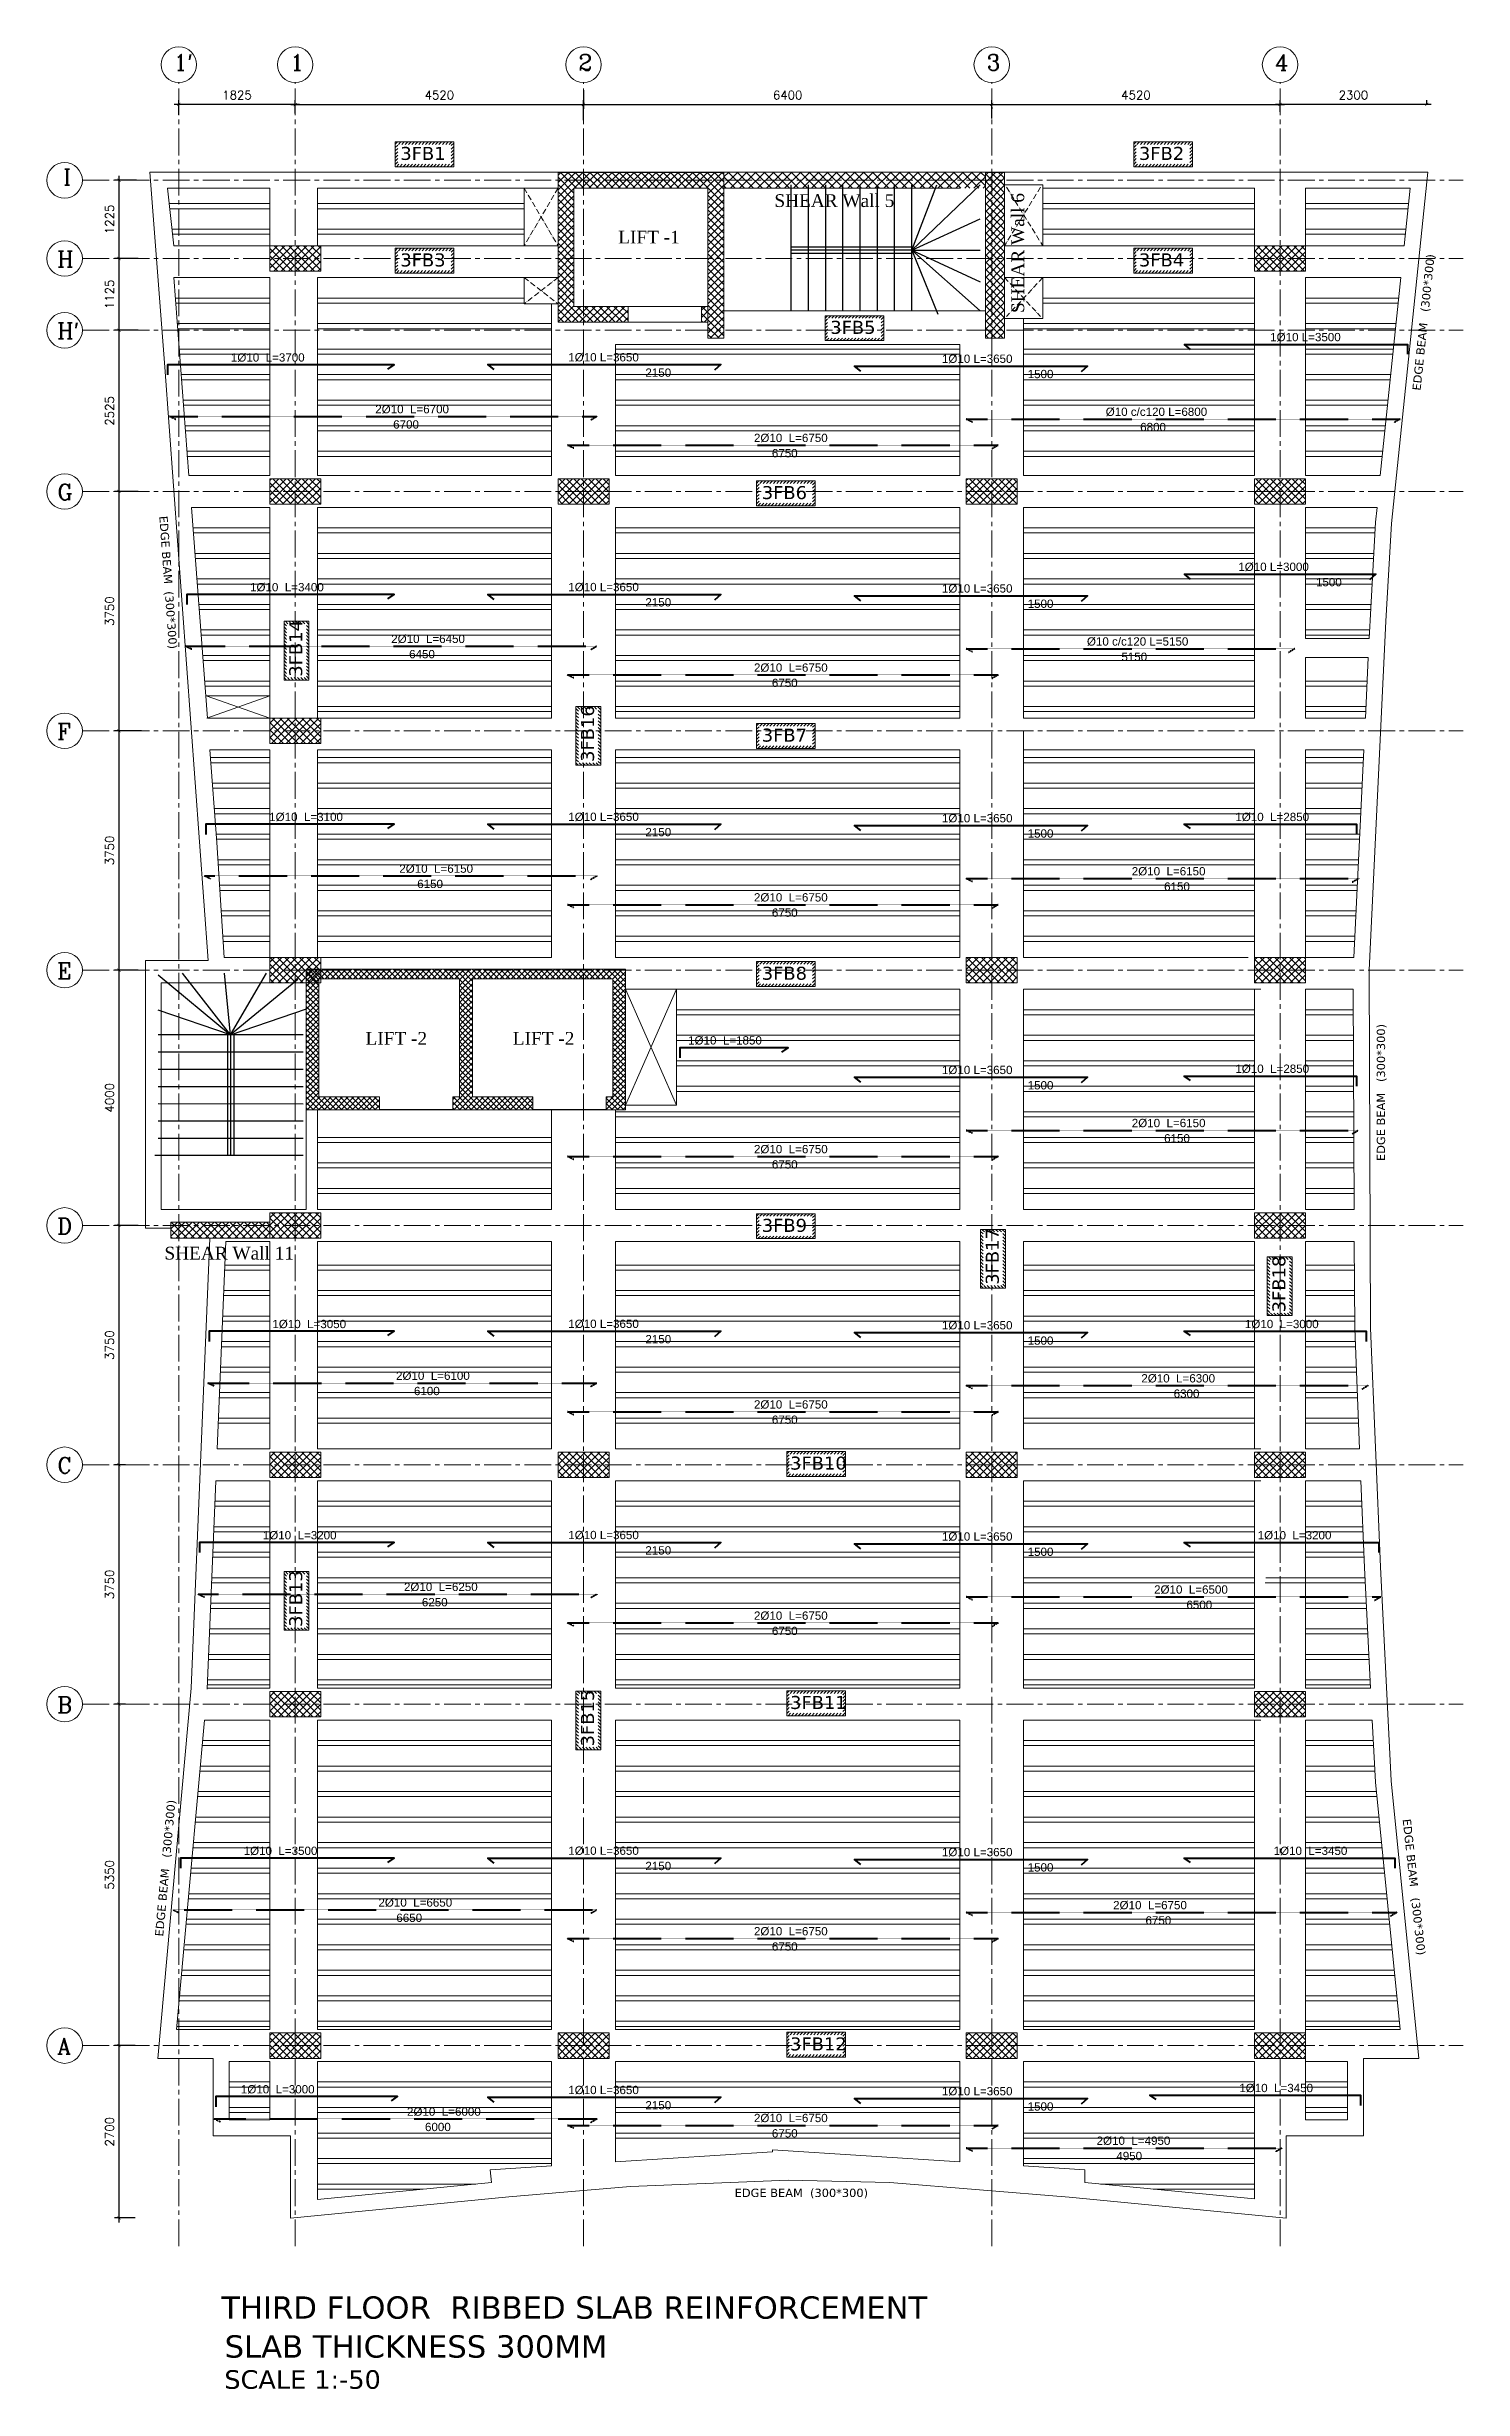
# Model space of a CAD drawing. Header units: inches. Extents: x -26151 to 62940, y -10194 to 246332.
# Drawn here: x 27500 to 29720, y 116378 to 120048 of the extents above; entities that cross this region are included whole.
import ezdxf

# ---------------------------------------------------------------- set-up
doc = ezdxf.new("R2010")
doc.units = ezdxf.units.IN
doc.header["$LTSCALE"] = 0.7
doc.header["$MEASUREMENT"] = 0
for name, pattern in [('ACAD_ISO10W100', [18, 12, -3, 0, -3]), ('CENTER2', [1.125, 0.75, -0.125, 0.125, -0.125]), ('DASHED2', [0.375, 0.25, -0.125])]:
    doc.linetypes.add(name, pattern=pattern)
doc.layers.get('0').update_dxf_attribs({"lineweight": 13})
doc.layers.get('Defpoints').update_dxf_attribs({"lineweight": 5})
for name, color, linetype, lineweight in [('axis', 254, 'ACAD_ISO10W100', 9), ('BEAM', 5, 'Continuous', 0), ('COLUMN', 4, 'Continuous', 20), ('dim', 1, 'Continuous', 25), ('hach', 9, 'Continuous', 9), ('hach 1', 254, 'Continuous', 9), ('hatch', 9, 'Continuous', 9), ('TEXT', 3, 'Continuous', 25), ('top renforcment', 7, 'Continuous', 40), ('VIS', 8, 'Continuous', 18)]:
    doc.layers.add(name, color=color, linetype=linetype, lineweight=lineweight)
doc.layers.add('FURNITURE', color=4, linetype='Continuous')
doc.styles.add('100', font='romans.shx', dxfattribs={"height": 13.5})
doc.styles.add('GENERATED_STYLE_4', font='verdanai.ttf')
doc.styles.add('QW', font='times.ttf', dxfattribs={"height": 15})
doc.styles.add('romanc', font='verdana.ttf', dxfattribs={"height": 250})
doc.styles.get("Standard").update_dxf_attribs({"font": 'arial.ttf', "height": 13})
doc.dimstyles.new('abr100', dxfattribs={"dimtxt": 15, "dimasz": 5, "dimexe": 7, "dimexo": 7, "dimgap": 8, "dimtad": 1, "dimdec": 0, "dimlfac": 10, "dimzin": 4, "dimdsep": 46, "dimtxsty": '100', "dimblk": 'ARCHTICK', "dimcen": 0.09, "dimdle": 7, "dimclrd": 1, "dimclre": 8, "dimclrt": 2, "dimadec": 0, "dimazin": 1, "dimtfac": 1, "dimtdec": 0, "dimtix": 1, "dimtofl": 0, "dimtmove": 0, "dimatfit": 3, "dimldrblk": 'ARCHTICK', "dimfxl": 0, "dimtolj": 1, "dimtzin": 0, "dimlwd": -1, "dimlwe": -1, "dimarcsym": 0})
doc.dimstyles.get("Standard").update_dxf_attribs({"dimtxt": 13, "dimasz": 5, "dimexe": 0.18, "dimexo": 0.0625, "dimgap": 6, "dimtad": 1, "dimdec": 0, "dimlfac": 10, "dimzin": 0, "dimdsep": 46, "dimtxsty": 'Standard', "dimblk": 'ARCHTICK', "dimcen": 0.09, "dimse1": 1, "dimse2": 1, "dimclrd": 1, "dimclre": 7, "dimclrt": 3, "dimadec": 0, "dimazin": 0, "dimtfac": 1, "dimtdec": 0, "dimtix": 1, "dimtofl": 0, "dimtmove": 0, "dimatfit": 3, "dimldrblk": 'ARCHTICK', "dimfxl": 0, "dimtolj": 1, "dimtzin": 0, "dimarcsym": 0})
pattern_1 = [(45, (-434230.959, -142697.6286), (-5.7452426, 5.7452426), []), (135, (-434230.959, -142697.6286), (-5.7452426, -5.7452426), [])]
pattern_2 = [(45, (-434206.959, -142697.6286), (-5.7452426, 5.7452426), []), (135, (-434206.959, -142697.6286), (-5.7452426, -5.7452426), [])]
pattern_3 = [(45, (-434218.959, -142697.6286), (-5.7452426, 5.7452426), []), (135, (-434218.959, -142697.6286), (-5.7452426, -5.7452426), [])]
pattern_4 = [(45, (-434218.959, -142587.6286), (-5.7452426, 5.7452426), []), (135, (-434218.959, -142587.6286), (-5.7452426, -5.7452426), [])]
pattern_5 = [(45, (-434218.959, -142662.6286), (-5.7452426, 5.7452426), []), (135, (-434218.959, -142662.6286), (-5.7452426, -5.7452426), [])]

msp = doc.modelspace()

# ---------------------------------------------------------------- texts
at = {"layer": 'TEXT', "color": 2, "style": 'romanc'}
for s, height, p in [('3FB1', 20.4, (28054.06, 119870.53)), ('3FB2', 20.4, (29211.96, 119870.53)), ('3FB3', 20.4, (28054.06, 119703.64)), ('3FB4', 20.4, (29211.96, 119703.64)), ('3FB5', 20.4, (28728.11, 119598.04)), ('3FB6', 20.4, (28620.66, 119339.12)), ('3FB7', 20.4, (28620.66, 118959.12)), ('3FB8', 20.4, (28620.66, 118586.03)), ('3FB9', 20.4, (28620.66, 118191.03)), ('3FB10', 20.4, (28665.06, 117818.48)), ('3FB11', 20.4, (28665.06, 117443.48)), ('3FB12', 20.4, (28665.06, 116908.48)), ('EDGE BEAM  (300*300)', 13, (28578.17, 116678.84))]:
    msp.add_text(s, height=height, dxfattribs=at).set_placement(p)
at = {"layer": 'TEXT', "color": 7}
for s, height, style, p in [('SHEAR Wall 5', 20, 'QW', (28640.47, 119796.79)), ('LIFT -1', 20, 'QW', (28395.68, 119739.63)), ('LIFT -2', 20, 'QW', (27999.56, 118484.2)), ('LIFT -2', 20, 'QW', (28230.37, 118484.2)), ('SHEAR Wall 11', 20, 'QW', (27684.23, 118147.66)), ('SCALE 1:-50', 29.1666, 'romanc', (27778.15, 116378.33))]:
    msp.add_text(s, height=height, dxfattribs=dict(at, style=style)).set_placement(p)
at = {"layer": 'TEXT', "color": 7, "style": 'QW'}
msp.add_text('SHEAR Wall 6', height=20, rotation=90, dxfattribs=at).set_placement((29032.05, 119630.67))
at = {"layer": 'TEXT', "color": 2, "style": 'romanc'}
for s, height, rotation, p in [('EDGE BEAM   (300*300)', 13, 84.05948, (29653.42, 119508.65)), ('EDGE BEAM  (300*300)', 13, 274.20131, (27676.09, 119312.32)), ('3FB14', 20.4, 90, (27900.23, 119060.86)), ('3FB16', 20.4, 90, (28357.67, 118927.34)), ('EDGE BEAM   (300*300)', 13, 90, (29597.78, 118301.99, 5909.18)), ('3FB17', 20.4, 90, (28992.23, 118108.19)), ('3FB18', 20.4, 90, (29441.55, 118064.97)), ('3FB13', 20.4, 90, (27900.23, 117572.04)), ('3FB15', 20.4, 90, (28357.67, 117384.86)), ('EDGE BEAM   (300*300)', 13, 84.83464, (27682.24, 117086.61)), ('EDGE BEAM   (300*300)', 13, 276.18984, (29625.35, 117270.54, 7100.68))]:
    msp.add_text(s, height=height, rotation=rotation, dxfattribs=at).set_placement(p)
at = {"layer": 'TEXT', "style": 'romanc'}
for s, p in [('THIRD FLOOR  RIBBED SLAB REINFORCEMENT  ', (27773.39, 116488.14)), (' SLAB THICKNESS 300MM', (27763.37, 116427.19))]:
    msp.add_text(s, height=35, dxfattribs=at).set_placement(p)
at = {"layer": 'TEXT', "char_height": 25, "attachment_point": 1, "style": 'GENERATED_STYLE_4'}
for s, insert in [("{\\Fromanc|c0;1'}", (27698.8, 120035.78)), ('{\\Fromanc|c0;1}', (27881.3, 120035.78)), ('{\\Fromanc|c0;2}', (28333.3, 120035.78)), ('{\\Fromanc|c0;3}', (28973.3, 120035.78)), ('{\\Fromanc|c0;4}', (29425.3, 120035.78)), ('{\\Fromanc|c0;I}', (27525.93, 119856.02)), ('{\\Fromanc|c0;H}', (27516.22, 119727.59)), ("{\\Fromanc|c0;H'}", (27516.22, 119615.09)), ('{\\Fromanc|c0;G}', (27516.22, 119362.59)), ('{\\Fromanc|c0;F}', (27516.22, 118987.59)), ('{\\Fromanc|c0;E}', (27516.22, 118612.59)), ('{\\Fromanc|c0;D}', (27516.22, 118212.59)), ('{\\Fromanc|c0;C}', (27516.22, 117837.59)), ('{\\Fromanc|c0;B}', (27516.22, 117462.59)), ('{\\Fromanc|c0;A}', (27516.22, 116927.59))]:
    msp.add_mtext(s, dxfattribs=dict(at, insert=insert))

# ---------------------------------------------------------------- blocks, each defined once
blk = doc.blocks.new('_ArchTick')
at = {"color": 0, "linetype": 'ByBlock', "lineweight": 0, "const_width": 0.15}
blk.add_lwpolyline([(-0.5, -0.5), (0.5, 0.5)], dxfattribs=at)
blk = doc.blocks.new('*D619')
at = {"layer": 'Defpoints', "color": 0, "transparency": 16777216}
for p in [(27889.2, 119936.5), (28341.2, 119957.4), (28341.2, 119925.7)]:
    blk.add_point(p, dxfattribs=at)
at = {"layer": 'dim', "color": 1, "transparency": 16777216}
blk.add_line((27882.2, 119957.4), (28348.2, 119957.4), dxfattribs=at)
at = {"layer": 'dim', "color": 8, "transparency": 16777216}
for p, q in [((27889.2, 119943.5), (27889.2, 119964.4)), ((28341.2, 119932.7), (28341.2, 119964.4))]:
    blk.add_line(p, q, dxfattribs=at)
at = {"layer": 'dim', "color": 1, "transparency": 16777216, "xscale": 5, "yscale": 5, "zscale": 5, "rotation": 180}
blk.add_blockref('_ArchTick', (27889.2, 119957.4), dxfattribs=at)
at = {"layer": 'dim', "color": 1, "transparency": 16777216, "xscale": 5, "yscale": 5, "zscale": 5}
blk.add_blockref('_ArchTick', (28341.2, 119957.4), dxfattribs=at)
at = {"layer": 'dim', "color": 2, "transparency": 16777216, "insert": (28115.2, 119972.1), "char_height": 13.5, "attachment_point": 5, "style": '100'}
blk.add_mtext('\\A1;4520', dxfattribs=at)
blk = doc.blocks.new('*D620')
at = {"layer": 'Defpoints', "color": 0, "transparency": 16777216}
for p in [(28981.2, 119960.4), (29433.2, 119957.4), (29433.2, 119939.1)]:
    blk.add_point(p, dxfattribs=at)
at = {"layer": 'dim', "color": 1, "transparency": 16777216}
blk.add_line((28974.2, 119957.4), (29440.2, 119957.4), dxfattribs=at)
at = {"layer": 'dim', "color": 8, "transparency": 16777216}
for p, q in [((28981.2, 119953.4), (28981.2, 119950.4)), ((29433.2, 119946.1), (29433.2, 119964.4))]:
    blk.add_line(p, q, dxfattribs=at)
at = {"layer": 'dim', "color": 1, "transparency": 16777216, "xscale": 5, "yscale": 5, "zscale": 5, "rotation": 180}
blk.add_blockref('_ArchTick', (28981.2, 119957.4), dxfattribs=at)
at = {"layer": 'dim', "color": 1, "transparency": 16777216, "xscale": 5, "yscale": 5, "zscale": 5}
blk.add_blockref('_ArchTick', (29433.2, 119957.4), dxfattribs=at)
at = {"layer": 'dim', "color": 2, "transparency": 16777216, "insert": (29207.2, 119972.1), "char_height": 13.5, "attachment_point": 5, "style": '100'}
blk.add_mtext('\\A1;4520', dxfattribs=at)
blk = doc.blocks.new('*D621')
at = {"layer": 'Defpoints', "color": 0, "transparency": 16777216}
for p in [(27613, 116916.1), (27645.3, 116916.1), (27645.3, 116646.1)]:
    blk.add_point(p, dxfattribs=at)
at = {"layer": 'dim', "color": 8, "transparency": 16777216}
for p, q in [((27638.3, 116916.1), (27606, 116916.1)), ((27638.3, 116646.1), (27606, 116646.1))]:
    blk.add_line(p, q, dxfattribs=at)
at = {"layer": 'dim', "color": 1, "transparency": 16777216}
blk.add_line((27613, 116639.1), (27613, 116923.1), dxfattribs=at)
at = {"layer": 'dim', "color": 1, "transparency": 16777216, "xscale": 5, "yscale": 5, "zscale": 5}
for p, rotation in [((27613, 116916.1), 90), ((27613, 116646.1), 270)]:
    blk.add_blockref('_ArchTick', p, dxfattribs=dict(at, rotation=rotation))
at = {"layer": 'dim', "color": 2, "transparency": 16777216, "insert": (27598.2, 116781.1), "char_height": 13.5, "attachment_point": 5, "rotation": 90, "style": '100'}
blk.add_mtext('\\A1;2700', dxfattribs=at)
blk = doc.blocks.new('*D622')
at = {"layer": 'Defpoints', "color": 0, "transparency": 16777216}
for p in [(27613, 117451.1), (27630.2, 117451.1), (27645.3, 116916.1)]:
    blk.add_point(p, dxfattribs=at)
at = {"layer": 'dim', "color": 8, "transparency": 16777216}
for p, q in [((27623.2, 117451.1), (27606, 117451.1)), ((27638.3, 116916.1), (27606, 116916.1))]:
    blk.add_line(p, q, dxfattribs=at)
at = {"layer": 'dim', "color": 1, "transparency": 16777216}
blk.add_line((27613, 116909.1), (27613, 117458.1), dxfattribs=at)
at = {"layer": 'dim', "color": 1, "transparency": 16777216, "xscale": 5, "yscale": 5, "zscale": 5}
for p, rotation in [((27613, 117451.1), 90), ((27613, 116916.1), 270)]:
    blk.add_blockref('_ArchTick', p, dxfattribs=dict(at, rotation=rotation))
at = {"layer": 'dim', "color": 2, "transparency": 16777216, "insert": (27598.2, 117183.6), "char_height": 13.5, "attachment_point": 5, "rotation": 90, "style": '100'}
blk.add_mtext('\\A1;5350', dxfattribs=at)
blk = doc.blocks.new('*D623')
at = {"layer": 'Defpoints', "color": 0, "transparency": 16777216}
for p in [(27613, 117826.1), (27630.2, 117826.1), (27630.2, 117451.1)]:
    blk.add_point(p, dxfattribs=at)
at = {"layer": 'dim', "color": 8, "transparency": 16777216}
for p, q in [((27623.2, 117826.1), (27606, 117826.1)), ((27623.2, 117451.1), (27606, 117451.1))]:
    blk.add_line(p, q, dxfattribs=at)
at = {"layer": 'dim', "color": 1, "transparency": 16777216}
blk.add_line((27613, 117444.1), (27613, 117833.1), dxfattribs=at)
at = {"layer": 'dim', "color": 1, "transparency": 16777216, "xscale": 5, "yscale": 5, "zscale": 5}
for p, rotation in [((27613, 117826.1), 90), ((27613, 117451.1), 270)]:
    blk.add_blockref('_ArchTick', p, dxfattribs=dict(at, rotation=rotation))
at = {"layer": 'dim', "color": 2, "transparency": 16777216, "insert": (27598.2, 117638.6), "char_height": 13.5, "attachment_point": 5, "rotation": 90, "style": '100'}
blk.add_mtext('\\A1;3750', dxfattribs=at)
blk = doc.blocks.new('*D624')
at = {"layer": 'Defpoints', "color": 0, "transparency": 16777216}
for p in [(27613, 118201.1), (27650.2, 118201.1), (27630.2, 117826.1)]:
    blk.add_point(p, dxfattribs=at)
at = {"layer": 'dim', "color": 8, "transparency": 16777216}
for p, q in [((27643.2, 118201.1), (27606, 118201.1)), ((27623.2, 117826.1), (27606, 117826.1))]:
    blk.add_line(p, q, dxfattribs=at)
at = {"layer": 'dim', "color": 1, "transparency": 16777216}
blk.add_line((27613, 117819.1), (27613, 118208.1), dxfattribs=at)
at = {"layer": 'dim', "color": 1, "transparency": 16777216, "xscale": 5, "yscale": 5, "zscale": 5}
for p, rotation in [((27613, 118201.1), 90), ((27613, 117826.1), 270)]:
    blk.add_blockref('_ArchTick', p, dxfattribs=dict(at, rotation=rotation))
at = {"layer": 'dim', "color": 2, "transparency": 16777216, "insert": (27598.2, 118013.6), "char_height": 13.5, "attachment_point": 5, "rotation": 90, "style": '100'}
blk.add_mtext('\\A1;3750', dxfattribs=at)
blk = doc.blocks.new('*D625')
at = {"layer": 'Defpoints', "color": 0, "transparency": 16777216}
for p in [(27613, 118601.1), (27650.2, 118601.1), (27650.2, 118201.1)]:
    blk.add_point(p, dxfattribs=at)
at = {"layer": 'dim', "color": 8, "transparency": 16777216}
for p, q in [((27643.2, 118601.1), (27606, 118601.1)), ((27643.2, 118201.1), (27606, 118201.1))]:
    blk.add_line(p, q, dxfattribs=at)
at = {"layer": 'dim', "color": 1, "transparency": 16777216}
blk.add_line((27613, 118194.1), (27613, 118608.1), dxfattribs=at)
at = {"layer": 'dim', "color": 1, "transparency": 16777216, "xscale": 5, "yscale": 5, "zscale": 5}
for p, rotation in [((27613, 118601.1), 90), ((27613, 118201.1), 270)]:
    blk.add_blockref('_ArchTick', p, dxfattribs=dict(at, rotation=rotation))
at = {"layer": 'dim', "color": 2, "transparency": 16777216, "insert": (27598.2, 118401.1), "char_height": 13.5, "attachment_point": 5, "rotation": 90, "style": '100'}
blk.add_mtext('\\A1;4000', dxfattribs=at)
blk = doc.blocks.new('*D626')
at = {"layer": 'Defpoints', "color": 0, "transparency": 16777216}
for p in [(27613, 118976.1), (27655.2, 118976.1), (27650.2, 118601.1)]:
    blk.add_point(p, dxfattribs=at)
at = {"layer": 'dim', "color": 1, "transparency": 16777216}
blk.add_line((27613, 118594.1), (27613, 118983.1), dxfattribs=at)
at = {"layer": 'dim', "color": 8, "transparency": 16777216}
for p, q in [((27648.2, 118976.1), (27606, 118976.1)), ((27643.2, 118601.1), (27606, 118601.1))]:
    blk.add_line(p, q, dxfattribs=at)
at = {"layer": 'dim', "color": 1, "transparency": 16777216, "xscale": 5, "yscale": 5, "zscale": 5}
for p, rotation in [((27613, 118976.1), 90), ((27613, 118601.1), 270)]:
    blk.add_blockref('_ArchTick', p, dxfattribs=dict(at, rotation=rotation))
at = {"layer": 'dim', "color": 2, "transparency": 16777216, "insert": (27598.2, 118788.6), "char_height": 13.5, "attachment_point": 5, "rotation": 90, "style": '100'}
blk.add_mtext('\\A1;3750', dxfattribs=at)
blk = doc.blocks.new('*D627')
at = {"layer": 'Defpoints', "color": 0, "transparency": 16777216}
for p in [(27613, 119351.1), (27650.2, 119351.1), (27655.2, 118976.1)]:
    blk.add_point(p, dxfattribs=at)
at = {"layer": 'dim', "color": 8, "transparency": 16777216}
for p, q in [((27643.2, 119351.1), (27606, 119351.1)), ((27648.2, 118976.1), (27606, 118976.1))]:
    blk.add_line(p, q, dxfattribs=at)
at = {"layer": 'dim', "color": 1, "transparency": 16777216}
blk.add_line((27613, 118969.1), (27613, 119358.1), dxfattribs=at)
at = {"layer": 'dim', "color": 1, "transparency": 16777216, "xscale": 5, "yscale": 5, "zscale": 5}
for p, rotation in [((27613, 119351.1), 90), ((27613, 118976.1), 270)]:
    blk.add_blockref('_ArchTick', p, dxfattribs=dict(at, rotation=rotation))
at = {"layer": 'dim', "color": 2, "transparency": 16777216, "insert": (27598.2, 119163.6), "char_height": 13.5, "attachment_point": 5, "rotation": 90, "style": '100'}
blk.add_mtext('\\A1;3750', dxfattribs=at)
blk = doc.blocks.new('*D628')
at = {"layer": 'Defpoints', "color": 0, "transparency": 16777216}
for p in [(27613, 119603.6), (27650.2, 119603.6), (27650.2, 119351.1)]:
    blk.add_point(p, dxfattribs=at)
at = {"layer": 'dim', "color": 8, "transparency": 16777216}
for p, q in [((27643.2, 119603.6), (27606, 119603.6)), ((27643.2, 119351.1), (27606, 119351.1))]:
    blk.add_line(p, q, dxfattribs=at)
at = {"layer": 'dim', "color": 1, "transparency": 16777216}
blk.add_line((27613, 119344.1), (27613, 119610.6), dxfattribs=at)
at = {"layer": 'dim', "color": 1, "transparency": 16777216, "xscale": 5, "yscale": 5, "zscale": 5}
for p, rotation in [((27613, 119603.6), 90), ((27613, 119351.1), 270)]:
    blk.add_blockref('_ArchTick', p, dxfattribs=dict(at, rotation=rotation))
at = {"layer": 'dim', "color": 2, "transparency": 16777216, "insert": (27598.2, 119477.3), "char_height": 13.5, "attachment_point": 5, "rotation": 90, "style": '100'}
blk.add_mtext('\\A1;2525', dxfattribs=at)
blk = doc.blocks.new('*D629')
at = {"layer": 'Defpoints', "color": 0, "transparency": 16777216}
for p in [(27613, 119838.6), (27647.2, 119838.6), (27650.2, 119716.1)]:
    blk.add_point(p, dxfattribs=at)
at = {"layer": 'dim', "color": 8, "transparency": 16777216}
for p, q in [((27640.2, 119838.6), (27606, 119838.6)), ((27643.2, 119716.1), (27606, 119716.1))]:
    blk.add_line(p, q, dxfattribs=at)
at = {"layer": 'dim', "color": 1, "transparency": 16777216}
blk.add_line((27613, 119709.1), (27613, 119845.6), dxfattribs=at)
at = {"layer": 'dim', "color": 1, "transparency": 16777216, "xscale": 5, "yscale": 5, "zscale": 5}
for p, rotation in [((27613, 119838.6), 90), ((27613, 119716.1), 270)]:
    blk.add_blockref('_ArchTick', p, dxfattribs=dict(at, rotation=rotation))
at = {"layer": 'dim', "color": 2, "transparency": 16777216, "insert": (27598.2, 119777.3), "char_height": 13.5, "attachment_point": 5, "rotation": 90, "style": '100'}
blk.add_mtext('\\A1;1225', dxfattribs=at)
blk = doc.blocks.new('*D630')
at = {"layer": 'Defpoints', "color": 0, "transparency": 16777216}
for p in [(27613, 119716.1), (27650.2, 119716.1), (27650.2, 119603.6)]:
    blk.add_point(p, dxfattribs=at)
at = {"layer": 'dim', "color": 8, "transparency": 16777216}
for p, q in [((27643.2, 119716.1), (27606, 119716.1)), ((27643.2, 119603.6), (27606, 119603.6))]:
    blk.add_line(p, q, dxfattribs=at)
at = {"layer": 'dim', "color": 1, "transparency": 16777216}
blk.add_line((27613, 119596.6), (27613, 119723.1), dxfattribs=at)
at = {"layer": 'dim', "color": 1, "transparency": 16777216, "xscale": 5, "yscale": 5, "zscale": 5}
for p, rotation in [((27613, 119716.1), 90), ((27613, 119603.6), 270)]:
    blk.add_blockref('_ArchTick', p, dxfattribs=dict(at, rotation=rotation))
at = {"layer": 'dim', "color": 2, "transparency": 16777216, "insert": (27598.2, 119659.8), "char_height": 13.5, "attachment_point": 5, "rotation": 90, "style": '100'}
blk.add_mtext('\\A1;1125', dxfattribs=at)
blk = doc.blocks.new('*D631')
at = {"layer": 'Defpoints', "color": 0, "transparency": 16777216}
for p in [(27706.7, 119957.4), (27706.7, 119934), (27889.2, 119936.8)]:
    blk.add_point(p, dxfattribs=at)
at = {"layer": 'dim', "color": 1, "transparency": 16777216}
blk.add_line((27896.2, 119957.4), (27699.7, 119957.4), dxfattribs=at)
at = {"layer": 'dim', "color": 8, "transparency": 16777216}
for p, q in [((27706.7, 119941), (27706.7, 119964.4)), ((27889.2, 119943.8), (27889.2, 119964.4))]:
    blk.add_line(p, q, dxfattribs=at)
at = {"layer": 'dim', "color": 1, "transparency": 16777216, "xscale": 5, "yscale": 5, "zscale": 5, "rotation": 180}
blk.add_blockref('_ArchTick', (27706.7, 119957.4), dxfattribs=at)
at = {"layer": 'dim', "color": 1, "transparency": 16777216, "xscale": 5, "yscale": 5, "zscale": 5}
blk.add_blockref('_ArchTick', (27889.2, 119957.4), dxfattribs=at)
at = {"layer": 'dim', "color": 2, "transparency": 16777216, "insert": (27798, 119972.1), "char_height": 13.5, "attachment_point": 5, "style": '100'}
blk.add_mtext('\\A1;1825', dxfattribs=at)
blk = doc.blocks.new('*D632')
at = {"layer": 'Defpoints', "color": 0, "transparency": 16777216}
for p in [(28341.2, 119987), (28981.2, 119957.4), (28981.2, 119928.3)]:
    blk.add_point(p, dxfattribs=at)
at = {"layer": 'dim', "color": 8, "transparency": 16777216}
for p, q in [((28341.2, 119980), (28341.2, 119950.4)), ((28981.2, 119935.3), (28981.2, 119964.4))]:
    blk.add_line(p, q, dxfattribs=at)
at = {"layer": 'dim', "color": 1, "transparency": 16777216}
blk.add_line((28334.2, 119957.4), (28988.2, 119957.4), dxfattribs=at)
at = {"layer": 'dim', "color": 1, "transparency": 16777216, "xscale": 5, "yscale": 5, "zscale": 5, "rotation": 180}
blk.add_blockref('_ArchTick', (28341.2, 119957.4), dxfattribs=at)
at = {"layer": 'dim', "color": 1, "transparency": 16777216, "xscale": 5, "yscale": 5, "zscale": 5}
blk.add_blockref('_ArchTick', (28981.2, 119957.4), dxfattribs=at)
at = {"layer": 'dim', "color": 2, "transparency": 16777216, "insert": (28661.2, 119972.1), "char_height": 13.5, "attachment_point": 5, "style": '100'}
blk.add_mtext('\\A1;6400', dxfattribs=at)
blk = doc.blocks.new('lift')
at = {"layer": 'axis'}
h = blk.add_hatch(dxfattribs=at)
h.set_pattern_fill('ANSI37', color=256, scale=50, style=0)
h.paths.add_polyline_path([(354851.4, -40571.9), (354816.4, -40571.9), (354350.9, -40571.9), (354350.9, -40772), (354350.9, -40792), (354465.6, -40792), (354465.6, -40772), (354370.9, -40772), (354370.9, -40586.9), (354591.3, -40586.9), (354591.3, -40772), (354580.6, -40772), (354580.6, -40792), (354706.4, -40792), (354706.4, -40772), (354611.7, -40772), (354611.7, -40586.9), (354831.4, -40586.9), (354831.4, -40772), (354821.4, -40772), (354821.4, -40792), (354851.4, -40792)])
at = {"linetype": 'ByBlock'}
for points in [[(354350.9, -40772), (354350.9, -40772), (354350.9, -40571.9), (354816.4, -40571.9)], [(354465.6, -40792), (354350.9, -40792), (354350.9, -40586.9)], [(354370.9, -40586.9), (354591.3, -40586.9)], [(354380.9, -40772), (354370.9, -40772), (354370.9, -40586.9)], [(354375.9, -40571.9), (354756.4, -40571.9)], [(354375.9, -40571.9), (354756.4, -40571.9)], [(354591.3, -40586.9), (354591.3, -40772)], [(354611.7, -40586.9), (354831.4, -40586.9), (354831.4, -40772), (354821.4, -40772)], [(354611.7, -40586.9), (354611.7, -40772)], [(354816.4, -40571.9), (354851.4, -40571.9), (354851.4, -40792), (354821.4, -40792)], [(354370.9, -40772), (354465.6, -40772)], [(354465.6, -40772), (354465.6, -40792)], [(354591.3, -40772), (354580.6, -40772)], [(354580.6, -40772), (354580.6, -40792)], [(354590.6, -40772), (354580.6, -40772), (354580.6, -40792)], [(354706.4, -40772), (354611.7, -40772)], [(354706.4, -40772), (354706.4, -40792)], [(354821.4, -40772), (354821.4, -40792)], [(354831.4, -40772), (354821.4, -40772), (354821.4, -40792)], [(354706.4, -40792), (354580.6, -40792)]]:
    blk.add_lwpolyline(points, dxfattribs=at)
at = {"layer": 'FURNITURE'}
for p, q in [((354580.6, -40792), (354465.6, -40792)), ((354580.6, -40792), (354465.6, -40792)), ((354821.4, -40792), (354706.4, -40792))]:
    blk.add_line(p, q, dxfattribs=at)
blk = doc.blocks.new('*D526')
at = {"layer": 'Defpoints', "color": 0, "transparency": 16777216}
for p in [(27717.2, 119083.4, -19467.6), (28362.2, 119083.4, -59863), (28362.2, 119083.4)]:
    blk.add_point(p, dxfattribs=at)
at = {"layer": 'TEXT', "color": 3, "transparency": 16777216, "insert": (28088, 119096.1), "char_height": 13, "attachment_point": 5}
blk.add_mtext('\\A1;6450', dxfattribs=at)
blk = doc.blocks.new('*D527')
at = {"layer": 'Defpoints', "color": 0, "transparency": 16777216}
for p in [(27717.2, 119108.6), (28362.2, 119108.6, -19467.6), (28362.2, 119106.9)]:
    blk.add_point(p, dxfattribs=at)
at = {"layer": 'TEXT', "color": 3, "transparency": 16777216, "insert": (28097.5, 119119.9), "char_height": 13, "attachment_point": 5}
blk.add_mtext('\\A1;2%%C10  L=6450', dxfattribs=at)
blk = doc.blocks.new('*D528')
at = {"layer": 'Defpoints', "color": 0, "transparency": 16777216}
for p in [(28316.2, 119038.4, -19467.6), (28991.2, 119038.4, -59863), (28991.2, 119038.4)]:
    blk.add_point(p, dxfattribs=at)
at = {"layer": 'TEXT', "color": 3, "transparency": 16777216, "insert": (28656.7, 119051.1), "char_height": 13, "attachment_point": 5}
blk.add_mtext('\\A1;6750', dxfattribs=at)
blk = doc.blocks.new('*D529')
at = {"layer": 'Defpoints', "color": 0, "transparency": 16777216}
for p in [(28316.2, 119063.6), (28991.2, 119063.6, -19467.6), (28991.2, 119061.9)]:
    blk.add_point(p, dxfattribs=at)
at = {"layer": 'TEXT', "color": 3, "transparency": 16777216, "insert": (28666.2, 119074.9), "char_height": 13, "attachment_point": 5}
blk.add_mtext('\\A1;2%%C10  L=6750', dxfattribs=at)
blk = doc.blocks.new('*D530')
at = {"layer": 'Defpoints', "color": 0, "transparency": 16777216}
for p in [(28941.2, 119079.3, -19467.6), (29456.2, 119079.3, -79330.7), (29456.2, 119079.3)]:
    blk.add_point(p, dxfattribs=at)
at = {"layer": 'TEXT', "color": 3, "transparency": 16777216, "insert": (29204.6, 119092), "char_height": 13, "attachment_point": 5}
blk.add_mtext('\\A1;5150', dxfattribs=at)
blk = doc.blocks.new('*D531')
at = {"layer": 'Defpoints', "color": 0, "transparency": 16777216}
for p in [(28941.2, 119104.5), (29456.2, 119104.5, -38935.3), (29456.2, 119102.8)]:
    blk.add_point(p, dxfattribs=at)
at = {"layer": 'TEXT', "color": 3, "transparency": 16777216, "insert": (29209.9, 119115.8), "char_height": 13, "attachment_point": 5}
blk.add_mtext('\\A1;%%C10 c/c120 L=5150', dxfattribs=at)
blk = doc.blocks.new('*D532')
at = {"layer": 'Defpoints', "color": 0, "transparency": 16777216}
for p in [(28341.2, 119164.7, -26473), (28556.2, 119164.7, -40395.4), (28556.2, 119164.7)]:
    blk.add_point(p, dxfattribs=at)
at = {"layer": 'TEXT', "color": 3, "transparency": 16777216, "insert": (28458.4, 119177.3), "char_height": 13, "attachment_point": 5}
blk.add_mtext('\\A1;2150', dxfattribs=at)
blk = doc.blocks.new('*D533')
at = {"layer": 'Defpoints', "color": 0, "transparency": 16777216}
for p in [(28191.2, 119189.8), (28556.2, 119189.8), (28556.2, 119188.1)]:
    blk.add_point(p, dxfattribs=at)
at = {"layer": 'TEXT', "color": 3, "transparency": 16777216, "insert": (28372.6, 119201.1), "char_height": 13, "attachment_point": 5}
blk.add_mtext('\\A1;1%%C10 L=3650', dxfattribs=at)
blk = doc.blocks.new('*D534')
at = {"layer": 'Defpoints', "color": 0, "transparency": 16777216}
for p in [(28981.2, 119162.5, -26473), (29131.2, 119162.5, -40395.4), (29131.2, 119162.5)]:
    blk.add_point(p, dxfattribs=at)
at = {"layer": 'TEXT', "color": 3, "transparency": 16777216, "insert": (29057.7, 119175.1), "char_height": 13, "attachment_point": 5}
blk.add_mtext('\\A1;1500', dxfattribs=at)
blk = doc.blocks.new('*D535')
at = {"layer": 'Defpoints', "color": 0, "transparency": 16777216}
for p in [(28766.2, 119187.6), (29131.2, 119187.6), (29131.2, 119185.9)]:
    blk.add_point(p, dxfattribs=at)
at = {"layer": 'TEXT', "color": 3, "transparency": 16777216, "insert": (28958.4, 119198.9), "char_height": 13, "attachment_point": 5}
blk.add_mtext('\\A1;1%%C10 L=3650', dxfattribs=at)
blk = doc.blocks.new('*D536')
at = {"layer": 'Defpoints', "color": 0, "transparency": 16777216}
for p in [(27704.2, 119189.6), (27704.2, 119187.9), (28044.2, 119189.6, 13009.9)]:
    blk.add_point(p, dxfattribs=at)
at = {"layer": 'TEXT', "color": 3, "transparency": 16777216, "insert": (27876.2, 119200.9), "char_height": 13, "attachment_point": 5}
blk.add_mtext('\\A1;1%%C10  L=3400', dxfattribs=at)
blk = doc.blocks.new('*D537')
at = {"layer": 'Defpoints', "color": 0, "transparency": 16777216}
for p in [(29433.2, 119196.3, -26473), (29583.2, 119196.3, -40395.4), (29583.2, 119196.3)]:
    blk.add_point(p, dxfattribs=at)
at = {"layer": 'TEXT', "color": 3, "transparency": 16777216, "insert": (29509.7, 119208.9), "char_height": 13, "attachment_point": 5}
blk.add_mtext('\\A1;1500', dxfattribs=at)
blk = doc.blocks.new('*D538')
at = {"layer": 'Defpoints', "color": 0, "transparency": 16777216}
for p in [(29283.2, 119221.5), (29583.2, 119221.5), (29583.2, 119219.8)]:
    blk.add_point(p, dxfattribs=at)
at = {"layer": 'TEXT', "color": 3, "transparency": 16777216, "insert": (29423, 119232.8), "char_height": 13, "attachment_point": 5}
blk.add_mtext('\\A1;1%%C10 L=3000', dxfattribs=at)
blk = doc.blocks.new('*D539')
at = {"layer": 'Defpoints', "color": 0, "transparency": 16777216}
for p in [(27747.2, 118723.4, -19467.6), (28362.2, 118723.4, -59863), (28362.2, 118723.4)]:
    blk.add_point(p, dxfattribs=at)
at = {"layer": 'TEXT', "color": 3, "transparency": 16777216, "insert": (28100.7, 118736.1), "char_height": 13, "attachment_point": 5}
blk.add_mtext('\\A1;6150', dxfattribs=at)
blk = doc.blocks.new('*D540')
at = {"layer": 'Defpoints', "color": 0, "transparency": 16777216}
for p in [(27747.2, 118748.6), (28362.2, 118748.6, -19467.6), (28362.2, 118746.9)]:
    blk.add_point(p, dxfattribs=at)
at = {"layer": 'TEXT', "color": 3, "transparency": 16777216, "insert": (28110.2, 118759.9), "char_height": 13, "attachment_point": 5}
blk.add_mtext('\\A1;2%%C10  L=6150', dxfattribs=at)
blk = doc.blocks.new('*D541')
at = {"layer": 'Defpoints', "color": 0, "transparency": 16777216}
for p in [(28316.2, 118678.4, -19467.6), (28991.2, 118678.4, -59863), (28991.2, 118678.4)]:
    blk.add_point(p, dxfattribs=at)
at = {"layer": 'TEXT', "color": 3, "transparency": 16777216, "insert": (28656.7, 118691.1), "char_height": 13, "attachment_point": 5}
blk.add_mtext('\\A1;6750', dxfattribs=at)
blk = doc.blocks.new('*D542')
at = {"layer": 'Defpoints', "color": 0, "transparency": 16777216}
for p in [(28316.2, 118703.6), (28991.2, 118703.6, -19467.6), (28991.2, 118701.9)]:
    blk.add_point(p, dxfattribs=at)
at = {"layer": 'TEXT', "color": 3, "transparency": 16777216, "insert": (28666.2, 118714.9), "char_height": 13, "attachment_point": 5}
blk.add_mtext('\\A1;2%%C10  L=6750', dxfattribs=at)
blk = doc.blocks.new('*D543')
at = {"layer": 'Defpoints', "color": 0, "transparency": 16777216}
for p in [(28941.2, 118719.3, -19467.6), (29556.2, 118719.3, -79330.7), (29556.2, 118719.3)]:
    blk.add_point(p, dxfattribs=at)
at = {"layer": 'TEXT', "color": 3, "transparency": 16777216, "insert": (29271.6, 118732), "char_height": 13, "attachment_point": 5}
blk.add_mtext('\\A1;6150', dxfattribs=at)
blk = doc.blocks.new('*D544')
at = {"layer": 'Defpoints', "color": 0, "transparency": 16777216}
for p in [(28941.2, 118744.5), (29556.2, 118744.5, -38935.3), (29556.2, 118742.8)]:
    blk.add_point(p, dxfattribs=at)
at = {"layer": 'TEXT', "color": 3, "transparency": 16777216, "insert": (29258.5, 118755.8), "char_height": 13, "attachment_point": 5}
blk.add_mtext('\\A1;2%%C10  L=6150', dxfattribs=at)
blk = doc.blocks.new('*D545')
at = {"layer": 'Defpoints', "color": 0, "transparency": 16777216}
for p in [(28341.2, 118804.7, -26473), (28556.2, 118804.7, -40395.4), (28556.2, 118804.7)]:
    blk.add_point(p, dxfattribs=at)
at = {"layer": 'TEXT', "color": 3, "transparency": 16777216, "insert": (28458.4, 118817.3), "char_height": 13, "attachment_point": 5}
blk.add_mtext('\\A1;2150', dxfattribs=at)
blk = doc.blocks.new('*D546')
at = {"layer": 'Defpoints', "color": 0, "transparency": 16777216}
for p in [(28191.2, 118829.8), (28556.2, 118829.8), (28556.2, 118828.1)]:
    blk.add_point(p, dxfattribs=at)
at = {"layer": 'TEXT', "color": 3, "transparency": 16777216, "insert": (28372.6, 118841.1), "char_height": 13, "attachment_point": 5}
blk.add_mtext('\\A1;1%%C10 L=3650', dxfattribs=at)
blk = doc.blocks.new('*D547')
at = {"layer": 'Defpoints', "color": 0, "transparency": 16777216}
for p in [(28981.2, 118802.5, -26473), (29131.2, 118802.5, -40395.4), (29131.2, 118802.5)]:
    blk.add_point(p, dxfattribs=at)
at = {"layer": 'TEXT', "color": 3, "transparency": 16777216, "insert": (29057.7, 118815.1), "char_height": 13, "attachment_point": 5}
blk.add_mtext('\\A1;1500', dxfattribs=at)
blk = doc.blocks.new('*D548')
at = {"layer": 'Defpoints', "color": 0, "transparency": 16777216}
for p in [(28766.2, 118827.6), (29131.2, 118827.6), (29131.2, 118825.9)]:
    blk.add_point(p, dxfattribs=at)
at = {"layer": 'TEXT', "color": 3, "transparency": 16777216, "insert": (28958.4, 118838.9), "char_height": 13, "attachment_point": 5}
blk.add_mtext('\\A1;1%%C10 L=3650', dxfattribs=at)
blk = doc.blocks.new('*D549')
at = {"layer": 'Defpoints', "color": 0, "transparency": 16777216}
for p in [(27734.2, 118829.6), (27734.2, 118827.9), (28044.2, 118829.6, 13009.9)]:
    blk.add_point(p, dxfattribs=at)
at = {"layer": 'TEXT', "color": 3, "transparency": 16777216, "insert": (27906.2, 118840.9), "char_height": 13, "attachment_point": 5}
blk.add_mtext('\\A1;1%%C10  L=3100', dxfattribs=at)
blk = doc.blocks.new('*D550')
at = {"layer": 'Defpoints', "color": 0, "transparency": 16777216}
for p in [(29283, 118829.6, 13009.9), (29568, 118829.6), (29568, 118827.9)]:
    blk.add_point(p, dxfattribs=at)
at = {"layer": 'TEXT', "color": 3, "transparency": 16777216, "insert": (29420.9, 118840.9), "char_height": 13, "attachment_point": 5}
blk.add_mtext('\\A1;1%%C10  L=2850', dxfattribs=at)
blk = doc.blocks.new('*D551')
at = {"layer": 'Defpoints', "color": 0, "transparency": 16777216}
for p in [(27692.2, 119443.4, -19467.6), (28362.2, 119443.4, -59863), (28362.2, 119443.4)]:
    blk.add_point(p, dxfattribs=at)
at = {"layer": 'TEXT', "color": 3, "transparency": 16777216, "insert": (28063, 119456), "char_height": 13, "attachment_point": 5}
blk.add_mtext('\\A1;6700', dxfattribs=at)
blk = doc.blocks.new('*D552')
at = {"layer": 'Defpoints', "color": 0, "transparency": 16777216}
for p in [(27692.2, 119468.5), (28362.2, 119468.5, -19467.6), (28362.2, 119466.8)]:
    blk.add_point(p, dxfattribs=at)
at = {"layer": 'TEXT', "color": 3, "transparency": 16777216, "insert": (28072.5, 119479.8), "char_height": 13, "attachment_point": 5}
blk.add_mtext('\\A1;2%%C10  L=6700', dxfattribs=at)
blk = doc.blocks.new('*D553')
at = {"layer": 'Defpoints', "color": 0, "transparency": 16777216}
for p in [(28316.2, 119398.4, -19467.6), (28991.2, 119398.4, -59863), (28991.2, 119398.4)]:
    blk.add_point(p, dxfattribs=at)
at = {"layer": 'TEXT', "color": 3, "transparency": 16777216, "insert": (28656.7, 119411), "char_height": 13, "attachment_point": 5}
blk.add_mtext('\\A1;6750', dxfattribs=at)
blk = doc.blocks.new('*D554')
at = {"layer": 'Defpoints', "color": 0, "transparency": 16777216}
for p in [(28316.2, 119423.5), (28991.2, 119423.5, -19467.6), (28991.2, 119421.8)]:
    blk.add_point(p, dxfattribs=at)
at = {"layer": 'TEXT', "color": 3, "transparency": 16777216, "insert": (28666.2, 119434.8), "char_height": 13, "attachment_point": 5}
blk.add_mtext('\\A1;2%%C10  L=6750', dxfattribs=at)
blk = doc.blocks.new('*D555')
at = {"layer": 'Defpoints', "color": 0, "transparency": 16777216}
for p in [(28941.2, 119439.3, -19467.6), (29621.2, 119439.3, -79330.7), (29621.2, 119439.3)]:
    blk.add_point(p, dxfattribs=at)
at = {"layer": 'TEXT', "color": 3, "transparency": 16777216, "insert": (29234.1, 119451.9), "char_height": 13, "attachment_point": 5}
blk.add_mtext('\\A1;6800', dxfattribs=at)
blk = doc.blocks.new('*D556')
at = {"layer": 'Defpoints', "color": 0, "transparency": 16777216}
for p in [(28941.2, 119464.4), (29621.2, 119464.4, -38935.3), (29621.2, 119462.7)]:
    blk.add_point(p, dxfattribs=at)
at = {"layer": 'TEXT', "color": 3, "transparency": 16777216, "insert": (29239.4, 119475.7), "char_height": 13, "attachment_point": 5}
blk.add_mtext('\\A1;%%C10 c/c120 L=6800', dxfattribs=at)
blk = doc.blocks.new('*D557')
at = {"layer": 'Defpoints', "color": 0, "transparency": 16777216}
for p in [(28341.2, 119524.6, -26473), (28556.2, 119524.6, -40395.4), (28556.2, 119524.6)]:
    blk.add_point(p, dxfattribs=at)
at = {"layer": 'TEXT', "color": 3, "transparency": 16777216, "insert": (28458.4, 119537.2), "char_height": 13, "attachment_point": 5}
blk.add_mtext('\\A1;2150', dxfattribs=at)
blk = doc.blocks.new('*D558')
at = {"layer": 'Defpoints', "color": 0, "transparency": 16777216}
for p in [(28191.2, 119549.8), (28556.2, 119549.8), (28556.2, 119548.1)]:
    blk.add_point(p, dxfattribs=at)
at = {"layer": 'TEXT', "color": 3, "transparency": 16777216, "insert": (28372.6, 119561.1), "char_height": 13, "attachment_point": 5}
blk.add_mtext('\\A1;1%%C10 L=3650', dxfattribs=at)
blk = doc.blocks.new('*D559')
at = {"layer": 'Defpoints', "color": 0, "transparency": 16777216}
for p in [(28981.2, 119522.4, -26473), (29131.2, 119522.4, -40395.4), (29131.2, 119522.4)]:
    blk.add_point(p, dxfattribs=at)
at = {"layer": 'TEXT', "color": 3, "transparency": 16777216, "insert": (29057.7, 119535), "char_height": 13, "attachment_point": 5}
blk.add_mtext('\\A1;1500', dxfattribs=at)
blk = doc.blocks.new('*D560')
at = {"layer": 'Defpoints', "color": 0, "transparency": 16777216}
for p in [(28766.2, 119547.5), (29131.2, 119547.5), (29131.2, 119545.8)]:
    blk.add_point(p, dxfattribs=at)
at = {"layer": 'TEXT', "color": 3, "transparency": 16777216, "insert": (28958.4, 119558.8), "char_height": 13, "attachment_point": 5}
blk.add_mtext('\\A1;1%%C10 L=3650', dxfattribs=at)
blk = doc.blocks.new('*D561')
at = {"layer": 'Defpoints', "color": 0, "transparency": 16777216}
for p in [(27674.2, 119549.5), (27674.2, 119547.8), (28044.2, 119549.5, 13009.9)]:
    blk.add_point(p, dxfattribs=at)
at = {"layer": 'TEXT', "color": 3, "transparency": 16777216, "insert": (27846.2, 119560.8), "char_height": 13, "attachment_point": 5}
blk.add_mtext('\\A1;1%%C10  L=3700', dxfattribs=at)
blk = doc.blocks.new('*D562')
at = {"layer": 'Defpoints', "color": 0, "transparency": 16777216}
for p in [(29283.2, 119581.4), (29633.2, 119581.4), (29633.2, 119579.7)]:
    blk.add_point(p, dxfattribs=at)
at = {"layer": 'TEXT', "color": 3, "transparency": 16777216, "insert": (29473, 119592.7), "char_height": 13, "attachment_point": 5}
blk.add_mtext('\\A1;1%%C10 L=3500', dxfattribs=at)
blk = doc.blocks.new('*D563')
at = {"layer": 'Defpoints', "color": 0, "transparency": 16777216}
for p in [(27752.2, 117929, -19467.6), (28362.2, 117929, -59863), (28362.2, 117929)]:
    blk.add_point(p, dxfattribs=at)
at = {"layer": 'TEXT', "color": 3, "transparency": 16777216, "insert": (28095.6, 117941.6), "char_height": 13, "attachment_point": 5}
blk.add_mtext('\\A1;6100', dxfattribs=at)
blk = doc.blocks.new('*D564')
at = {"layer": 'Defpoints', "color": 0, "transparency": 16777216}
for p in [(27752.2, 117954.1), (28362.2, 117954.1, -19467.6), (28362.2, 117952.4)]:
    blk.add_point(p, dxfattribs=at)
at = {"layer": 'TEXT', "color": 3, "transparency": 16777216, "insert": (28105.1, 117965.4), "char_height": 13, "attachment_point": 5}
blk.add_mtext('\\A1;2%%C10  L=6100', dxfattribs=at)
blk = doc.blocks.new('*D565')
at = {"layer": 'Defpoints', "color": 0, "transparency": 16777216}
for p in [(28316.2, 117884, -19467.6), (28991.2, 117884, -59863), (28991.2, 117884)]:
    blk.add_point(p, dxfattribs=at)
at = {"layer": 'TEXT', "color": 3, "transparency": 16777216, "insert": (28656.7, 117896.6), "char_height": 13, "attachment_point": 5}
blk.add_mtext('\\A1;6750', dxfattribs=at)
blk = doc.blocks.new('*D566')
at = {"layer": 'Defpoints', "color": 0, "transparency": 16777216}
for p in [(28316.2, 117909.1), (28991.2, 117909.1, -19467.6), (28991.2, 117907.4)]:
    blk.add_point(p, dxfattribs=at)
at = {"layer": 'TEXT', "color": 3, "transparency": 16777216, "insert": (28666.2, 117920.4), "char_height": 13, "attachment_point": 5}
blk.add_mtext('\\A1;2%%C10  L=6750', dxfattribs=at)
blk = doc.blocks.new('*D567')
at = {"layer": 'Defpoints', "color": 0, "transparency": 16777216}
for p in [(28941.2, 117924.9, -19467.6), (29571.2, 117924.9, -79330.7), (29571.2, 117924.9)]:
    blk.add_point(p, dxfattribs=at)
at = {"layer": 'TEXT', "color": 3, "transparency": 16777216, "insert": (29286.6, 117937.5), "char_height": 13, "attachment_point": 5}
blk.add_mtext('\\A1;6300', dxfattribs=at)
blk = doc.blocks.new('*D568')
at = {"layer": 'Defpoints', "color": 0, "transparency": 16777216}
for p in [(28941.2, 117950), (29571.2, 117950, -38935.3), (29571.2, 117948.3)]:
    blk.add_point(p, dxfattribs=at)
at = {"layer": 'TEXT', "color": 3, "transparency": 16777216, "insert": (29273.5, 117961.3), "char_height": 13, "attachment_point": 5}
blk.add_mtext('\\A1;2%%C10  L=6300', dxfattribs=at)
blk = doc.blocks.new('*D569')
at = {"layer": 'Defpoints', "color": 0, "transparency": 16777216}
for p in [(28341.2, 118010.2, -26473), (28556.2, 118010.2, -40395.4), (28556.2, 118010.2)]:
    blk.add_point(p, dxfattribs=at)
at = {"layer": 'TEXT', "color": 3, "transparency": 16777216, "insert": (28458.4, 118022.8), "char_height": 13, "attachment_point": 5}
blk.add_mtext('\\A1;2150', dxfattribs=at)
blk = doc.blocks.new('*D570')
at = {"layer": 'Defpoints', "color": 0, "transparency": 16777216}
for p in [(28191.2, 118035.4), (28556.2, 118035.4), (28556.2, 118033.7)]:
    blk.add_point(p, dxfattribs=at)
at = {"layer": 'TEXT', "color": 3, "transparency": 16777216, "insert": (28372.6, 118046.7), "char_height": 13, "attachment_point": 5}
blk.add_mtext('\\A1;1%%C10 L=3650', dxfattribs=at)
blk = doc.blocks.new('*D571')
at = {"layer": 'Defpoints', "color": 0, "transparency": 16777216}
for p in [(28981.2, 118008, -26473), (29131.2, 118008, -40395.4), (29131.2, 118008)]:
    blk.add_point(p, dxfattribs=at)
at = {"layer": 'TEXT', "color": 3, "transparency": 16777216, "insert": (29057.7, 118020.6), "char_height": 13, "attachment_point": 5}
blk.add_mtext('\\A1;1500', dxfattribs=at)
blk = doc.blocks.new('*D572')
at = {"layer": 'Defpoints', "color": 0, "transparency": 16777216}
for p in [(28766.2, 118033.2), (29131.2, 118033.2), (29131.2, 118031.5)]:
    blk.add_point(p, dxfattribs=at)
at = {"layer": 'TEXT', "color": 3, "transparency": 16777216, "insert": (28958.4, 118044.5), "char_height": 13, "attachment_point": 5}
blk.add_mtext('\\A1;1%%C10 L=3650', dxfattribs=at)
blk = doc.blocks.new('*D573')
at = {"layer": 'Defpoints', "color": 0, "transparency": 16777216}
for p in [(27739.2, 118035.1), (27739.2, 118033.4), (28044.2, 118035.1, 13009.9)]:
    blk.add_point(p, dxfattribs=at)
at = {"layer": 'TEXT', "color": 3, "transparency": 16777216, "insert": (27911.2, 118046.4), "char_height": 13, "attachment_point": 5}
blk.add_mtext('\\A1;1%%C10  L=3050', dxfattribs=at)
blk = doc.blocks.new('*D574')
at = {"layer": 'Defpoints', "color": 0, "transparency": 16777216}
for p in [(29283, 118035.1, 13009.9), (29583, 118035.1), (29583, 118033.4)]:
    blk.add_point(p, dxfattribs=at)
at = {"layer": 'TEXT', "color": 3, "transparency": 16777216, "insert": (29435.9, 118046.4), "char_height": 13, "attachment_point": 5}
blk.add_mtext('\\A1;1%%C10  L=3000', dxfattribs=at)
blk = doc.blocks.new('*D575')
at = {"layer": 'Defpoints', "color": 0, "transparency": 16777216}
for p in [(28316.2, 118284, -19467.6), (28991.2, 118284, -59863), (28991.2, 118284)]:
    blk.add_point(p, dxfattribs=at)
at = {"layer": 'TEXT', "color": 3, "transparency": 16777216, "insert": (28656.7, 118296.6), "char_height": 13, "attachment_point": 5}
blk.add_mtext('\\A1;6750', dxfattribs=at)
blk = doc.blocks.new('*D576')
at = {"layer": 'Defpoints', "color": 0, "transparency": 16777216}
for p in [(28316.2, 118309.1), (28991.2, 118309.1, -19467.6), (28991.2, 118307.4)]:
    blk.add_point(p, dxfattribs=at)
at = {"layer": 'TEXT', "color": 3, "transparency": 16777216, "insert": (28666.2, 118320.4), "char_height": 13, "attachment_point": 5}
blk.add_mtext('\\A1;2%%C10  L=6750', dxfattribs=at)
blk = doc.blocks.new('*D577')
at = {"layer": 'Defpoints', "color": 0, "transparency": 16777216}
for p in [(28941.2, 118324.9, -19467.6), (29556.2, 118324.9, -79330.7), (29556.2, 118324.9)]:
    blk.add_point(p, dxfattribs=at)
at = {"layer": 'TEXT', "color": 3, "transparency": 16777216, "insert": (29271.6, 118337.5), "char_height": 13, "attachment_point": 5}
blk.add_mtext('\\A1;6150', dxfattribs=at)
blk = doc.blocks.new('*D578')
at = {"layer": 'Defpoints', "color": 0, "transparency": 16777216}
for p in [(28941.2, 118350), (29556.2, 118350, -38935.3), (29556.2, 118348.3)]:
    blk.add_point(p, dxfattribs=at)
at = {"layer": 'TEXT', "color": 3, "transparency": 16777216, "insert": (29258.5, 118361.3), "char_height": 13, "attachment_point": 5}
blk.add_mtext('\\A1;2%%C10  L=6150', dxfattribs=at)
blk = doc.blocks.new('*D579')
at = {"layer": 'Defpoints', "color": 0, "transparency": 16777216}
for p in [(28981.2, 118408, -26473), (29131.2, 118408, -40395.4), (29131.2, 118408)]:
    blk.add_point(p, dxfattribs=at)
at = {"layer": 'TEXT', "color": 3, "transparency": 16777216, "insert": (29057.7, 118420.6), "char_height": 13, "attachment_point": 5}
blk.add_mtext('\\A1;1500', dxfattribs=at)
blk = doc.blocks.new('*D580')
at = {"layer": 'Defpoints', "color": 0, "transparency": 16777216}
for p in [(28766.2, 118433.2), (29131.2, 118433.2), (29131.2, 118431.5)]:
    blk.add_point(p, dxfattribs=at)
at = {"layer": 'TEXT', "color": 3, "transparency": 16777216, "insert": (28958.4, 118444.5), "char_height": 13, "attachment_point": 5}
blk.add_mtext('\\A1;1%%C10 L=3650', dxfattribs=at)
blk = doc.blocks.new('*D581')
at = {"layer": 'Defpoints', "color": 0, "transparency": 16777216}
for p in [(29283, 118435.1, 13009.9), (29568, 118435.1), (29568, 118433.4)]:
    blk.add_point(p, dxfattribs=at)
at = {"layer": 'TEXT', "color": 3, "transparency": 16777216, "insert": (29420.9, 118446.4), "char_height": 13, "attachment_point": 5}
blk.add_mtext('\\A1;1%%C10  L=2850', dxfattribs=at)
blk = doc.blocks.new('*D582')
at = {"layer": 'Defpoints', "color": 0, "transparency": 16777216}
for p in [(28477, 118479.5), (28477, 118477.8), (28662, 118479.5, 13009.9)]:
    blk.add_point(p, dxfattribs=at)
at = {"layer": 'TEXT', "color": 3, "transparency": 16777216, "insert": (28563, 118490.8), "char_height": 13, "attachment_point": 5}
blk.add_mtext('\\A1;1%%C10  L=1850', dxfattribs=at)
blk = doc.blocks.new('*D583')
at = {"layer": 'Defpoints', "color": 0, "transparency": 16777216}
for p in [(27737.2, 117598.1, -19467.6), (28362.2, 117598.1, -59863), (28362.2, 117598.1)]:
    blk.add_point(p, dxfattribs=at)
at = {"layer": 'TEXT', "color": 3, "transparency": 16777216, "insert": (28108, 117610.7), "char_height": 13, "attachment_point": 5}
blk.add_mtext('\\A1;6250', dxfattribs=at)
blk = doc.blocks.new('*D584')
at = {"layer": 'Defpoints', "color": 0, "transparency": 16777216}
for p in [(27737.2, 117623.2), (28362.2, 117623.2, -19467.6), (28362.2, 117621.5)]:
    blk.add_point(p, dxfattribs=at)
at = {"layer": 'TEXT', "color": 3, "transparency": 16777216, "insert": (28117.5, 117634.5), "char_height": 13, "attachment_point": 5}
blk.add_mtext('\\A1;2%%C10  L=6250', dxfattribs=at)
blk = doc.blocks.new('*D585')
at = {"layer": 'Defpoints', "color": 0, "transparency": 16777216}
for p in [(28316.2, 117553.1, -19467.6), (28991.2, 117553.1, -59863), (28991.2, 117553.1)]:
    blk.add_point(p, dxfattribs=at)
at = {"layer": 'TEXT', "color": 3, "transparency": 16777216, "insert": (28656.7, 117565.7), "char_height": 13, "attachment_point": 5}
blk.add_mtext('\\A1;6750', dxfattribs=at)
blk = doc.blocks.new('*D586')
at = {"layer": 'Defpoints', "color": 0, "transparency": 16777216}
for p in [(28316.2, 117578.2), (28991.2, 117578.2, -19467.6), (28991.2, 117576.5)]:
    blk.add_point(p, dxfattribs=at)
at = {"layer": 'TEXT', "color": 3, "transparency": 16777216, "insert": (28666.2, 117589.5), "char_height": 13, "attachment_point": 5}
blk.add_mtext('\\A1;2%%C10  L=6750', dxfattribs=at)
blk = doc.blocks.new('*D587')
at = {"layer": 'Defpoints', "color": 0, "transparency": 16777216}
for p in [(28941.2, 117594, -19467.6), (29591.2, 117594, -79330.7), (29591.2, 117594)]:
    blk.add_point(p, dxfattribs=at)
at = {"layer": 'TEXT', "color": 3, "transparency": 16777216, "insert": (29306.6, 117606.6), "char_height": 13, "attachment_point": 5}
blk.add_mtext('\\A1;6500', dxfattribs=at)
blk = doc.blocks.new('*D588')
at = {"layer": 'Defpoints', "color": 0, "transparency": 16777216}
for p in [(28941.2, 117619.1), (29591.2, 117619.1, -38935.3), (29591.2, 117617.4)]:
    blk.add_point(p, dxfattribs=at)
at = {"layer": 'TEXT', "color": 3, "transparency": 16777216, "insert": (29293.5, 117630.4), "char_height": 13, "attachment_point": 5}
blk.add_mtext('\\A1;2%%C10  L=6500', dxfattribs=at)
blk = doc.blocks.new('*D589')
at = {"layer": 'Defpoints', "color": 0, "transparency": 16777216}
for p in [(28341.2, 117679.3, -26473), (28556.2, 117679.3, -40395.4), (28556.2, 117679.3)]:
    blk.add_point(p, dxfattribs=at)
at = {"layer": 'TEXT', "color": 3, "transparency": 16777216, "insert": (28458.4, 117691.9), "char_height": 13, "attachment_point": 5}
blk.add_mtext('\\A1;2150', dxfattribs=at)
blk = doc.blocks.new('*D590')
at = {"layer": 'Defpoints', "color": 0, "transparency": 16777216}
for p in [(28191.2, 117704.5), (28556.2, 117704.5), (28556.2, 117702.8)]:
    blk.add_point(p, dxfattribs=at)
at = {"layer": 'TEXT', "color": 3, "transparency": 16777216, "insert": (28372.6, 117715.8), "char_height": 13, "attachment_point": 5}
blk.add_mtext('\\A1;1%%C10 L=3650', dxfattribs=at)
blk = doc.blocks.new('*D591')
at = {"layer": 'Defpoints', "color": 0, "transparency": 16777216}
for p in [(28981.2, 117677.1, -26473), (29131.2, 117677.1, -40395.4), (29131.2, 117677.1)]:
    blk.add_point(p, dxfattribs=at)
at = {"layer": 'TEXT', "color": 3, "transparency": 16777216, "insert": (29057.7, 117689.7), "char_height": 13, "attachment_point": 5}
blk.add_mtext('\\A1;1500', dxfattribs=at)
blk = doc.blocks.new('*D592')
at = {"layer": 'Defpoints', "color": 0, "transparency": 16777216}
for p in [(28766.2, 117702.2), (29131.2, 117702.2), (29131.2, 117700.5)]:
    blk.add_point(p, dxfattribs=at)
at = {"layer": 'TEXT', "color": 3, "transparency": 16777216, "insert": (28958.4, 117713.5), "char_height": 13, "attachment_point": 5}
blk.add_mtext('\\A1;1%%C10 L=3650', dxfattribs=at)
blk = doc.blocks.new('*D593')
at = {"layer": 'Defpoints', "color": 0, "transparency": 16777216}
for p in [(27724.2, 117704.2), (27724.2, 117702.5), (28044.2, 117704.2, 13009.9)]:
    blk.add_point(p, dxfattribs=at)
at = {"layer": 'TEXT', "color": 3, "transparency": 16777216, "insert": (27896.2, 117715.5), "char_height": 13, "attachment_point": 5}
blk.add_mtext('\\A1;1%%C10  L=3200', dxfattribs=at)
blk = doc.blocks.new('*D594')
at = {"layer": 'Defpoints', "color": 0, "transparency": 16777216}
for p in [(29283, 117704.2, 13009.9), (29603, 117704.2), (29603, 117702.5)]:
    blk.add_point(p, dxfattribs=at)
at = {"layer": 'TEXT', "color": 3, "transparency": 16777216, "insert": (29455.9, 117715.5), "char_height": 13, "attachment_point": 5}
blk.add_mtext('\\A1;1%%C10  L=3200', dxfattribs=at)
blk = doc.blocks.new('*D595')
at = {"layer": 'Defpoints', "color": 0, "transparency": 16777216}
for p in [(27697.2, 117103.5, -19467.6), (28362.2, 117103.5, -59863), (28362.2, 117103.5)]:
    blk.add_point(p, dxfattribs=at)
at = {"layer": 'TEXT', "color": 3, "transparency": 16777216, "insert": (28068, 117116.2), "char_height": 13, "attachment_point": 5}
blk.add_mtext('\\A1;6650', dxfattribs=at)
blk = doc.blocks.new('*D596')
at = {"layer": 'Defpoints', "color": 0, "transparency": 16777216}
for p in [(27697.2, 117128.7), (28362.2, 117128.7, -19467.6), (28362.2, 117127)]:
    blk.add_point(p, dxfattribs=at)
at = {"layer": 'TEXT', "color": 3, "transparency": 16777216, "insert": (28077.5, 117140), "char_height": 13, "attachment_point": 5}
blk.add_mtext('\\A1;2%%C10  L=6650', dxfattribs=at)
blk = doc.blocks.new('*D597')
at = {"layer": 'Defpoints', "color": 0, "transparency": 16777216}
for p in [(28316.2, 117058.5, -19467.6), (28991.2, 117058.5, -59863), (28991.2, 117058.5)]:
    blk.add_point(p, dxfattribs=at)
at = {"layer": 'TEXT', "color": 3, "transparency": 16777216, "insert": (28656.7, 117071.2), "char_height": 13, "attachment_point": 5}
blk.add_mtext('\\A1;6750', dxfattribs=at)
blk = doc.blocks.new('*D598')
at = {"layer": 'Defpoints', "color": 0, "transparency": 16777216}
for p in [(28316.2, 117083.7), (28991.2, 117083.7, -19467.6), (28991.2, 117082)]:
    blk.add_point(p, dxfattribs=at)
at = {"layer": 'TEXT', "color": 3, "transparency": 16777216, "insert": (28666.2, 117095), "char_height": 13, "attachment_point": 5}
blk.add_mtext('\\A1;2%%C10  L=6750', dxfattribs=at)
blk = doc.blocks.new('*D599')
at = {"layer": 'Defpoints', "color": 0, "transparency": 16777216}
for p in [(28941.2, 117099.4, -19467.6), (29616.2, 117099.4, -79330.7), (29616.2, 117099.4)]:
    blk.add_point(p, dxfattribs=at)
at = {"layer": 'TEXT', "color": 3, "transparency": 16777216, "insert": (29242.4, 117112.1), "char_height": 13, "attachment_point": 5}
blk.add_mtext('\\A1;6750', dxfattribs=at)
blk = doc.blocks.new('*D600')
at = {"layer": 'Defpoints', "color": 0, "transparency": 16777216}
for p in [(28941.2, 117124.6), (29616.2, 117124.6, -38935.3), (29616.2, 117122.9)]:
    blk.add_point(p, dxfattribs=at)
at = {"layer": 'TEXT', "color": 3, "transparency": 16777216, "insert": (29229.3, 117135.9), "char_height": 13, "attachment_point": 5}
blk.add_mtext('\\A1;2%%C10  L=6750', dxfattribs=at)
blk = doc.blocks.new('*D601')
at = {"layer": 'Defpoints', "color": 0, "transparency": 16777216}
for p in [(28341.2, 117184.8, -26473), (28556.2, 117184.8, -40395.4), (28556.2, 117184.8)]:
    blk.add_point(p, dxfattribs=at)
at = {"layer": 'TEXT', "color": 3, "transparency": 16777216, "insert": (28458.4, 117197.4), "char_height": 13, "attachment_point": 5}
blk.add_mtext('\\A1;2150', dxfattribs=at)
blk = doc.blocks.new('*D602')
at = {"layer": 'Defpoints', "color": 0, "transparency": 16777216}
for p in [(28191.2, 117209.9), (28556.2, 117209.9), (28556.2, 117208.2)]:
    blk.add_point(p, dxfattribs=at)
at = {"layer": 'TEXT', "color": 3, "transparency": 16777216, "insert": (28372.6, 117221.2), "char_height": 13, "attachment_point": 5}
blk.add_mtext('\\A1;1%%C10 L=3650', dxfattribs=at)
blk = doc.blocks.new('*D603')
at = {"layer": 'Defpoints', "color": 0, "transparency": 16777216}
for p in [(28981.2, 117182.5, -26473), (29131.2, 117182.5, -40395.4), (29131.2, 117182.5)]:
    blk.add_point(p, dxfattribs=at)
at = {"layer": 'TEXT', "color": 3, "transparency": 16777216, "insert": (29057.7, 117195.2), "char_height": 13, "attachment_point": 5}
blk.add_mtext('\\A1;1500', dxfattribs=at)
blk = doc.blocks.new('*D604')
at = {"layer": 'Defpoints', "color": 0, "transparency": 16777216}
for p in [(28766.2, 117207.7), (29131.2, 117207.7), (29131.2, 117206)]:
    blk.add_point(p, dxfattribs=at)
at = {"layer": 'TEXT', "color": 3, "transparency": 16777216, "insert": (28958.4, 117219), "char_height": 13, "attachment_point": 5}
blk.add_mtext('\\A1;1%%C10 L=3650', dxfattribs=at)
blk = doc.blocks.new('*D605')
at = {"layer": 'Defpoints', "color": 0, "transparency": 16777216}
for p in [(27694.2, 117209.7), (27694.2, 117208), (28044.2, 117209.7, 13009.9)]:
    blk.add_point(p, dxfattribs=at)
at = {"layer": 'TEXT', "color": 3, "transparency": 16777216, "insert": (27866.2, 117221), "char_height": 13, "attachment_point": 5}
blk.add_mtext('\\A1;1%%C10  L=3500', dxfattribs=at)
blk = doc.blocks.new('*D606')
at = {"layer": 'Defpoints', "color": 0, "transparency": 16777216}
for p in [(29283, 117209.7, 13009.9), (29628, 117209.7), (29628, 117208)]:
    blk.add_point(p, dxfattribs=at)
at = {"layer": 'TEXT', "color": 3, "transparency": 16777216, "insert": (29480.9, 117221), "char_height": 13, "attachment_point": 5}
blk.add_mtext('\\A1;1%%C10  L=3450', dxfattribs=at)
blk = doc.blocks.new('*D607')
at = {"layer": 'Defpoints', "color": 0, "transparency": 16777216}
for p in [(28316.2, 116765.9, -19467.6), (28991.2, 116765.9, -59863), (28991.2, 116765.9)]:
    blk.add_point(p, dxfattribs=at)
at = {"layer": 'TEXT', "color": 3, "transparency": 16777216, "insert": (28656.7, 116778.5), "char_height": 13, "attachment_point": 5}
blk.add_mtext('\\A1;6750', dxfattribs=at)
blk = doc.blocks.new('*D608')
at = {"layer": 'Defpoints', "color": 0, "transparency": 16777216}
for p in [(28316.2, 116791.1), (28991.2, 116791.1, -19467.6), (28991.2, 116789.4)]:
    blk.add_point(p, dxfattribs=at)
at = {"layer": 'TEXT', "color": 3, "transparency": 16777216, "insert": (28666.2, 116802.4), "char_height": 13, "attachment_point": 5}
blk.add_mtext('\\A1;2%%C10  L=6750', dxfattribs=at)
blk = doc.blocks.new('*D609')
at = {"layer": 'Defpoints', "color": 0, "transparency": 16777216}
for p in [(28341.2, 116809.9, -26473), (28556.2, 116809.9, -40395.4), (28556.2, 116809.9)]:
    blk.add_point(p, dxfattribs=at)
at = {"layer": 'TEXT', "color": 3, "transparency": 16777216, "insert": (28458.4, 116822.5), "char_height": 13, "attachment_point": 5}
blk.add_mtext('\\A1;2150', dxfattribs=at)
blk = doc.blocks.new('*D610')
at = {"layer": 'Defpoints', "color": 0, "transparency": 16777216}
for p in [(28191.2, 116835), (28556.2, 116835), (28556.2, 116833.3)]:
    blk.add_point(p, dxfattribs=at)
at = {"layer": 'TEXT', "color": 3, "transparency": 16777216, "insert": (28372.6, 116846.3), "char_height": 13, "attachment_point": 5}
blk.add_mtext('\\A1;1%%C10 L=3650', dxfattribs=at)
blk = doc.blocks.new('*D611')
at = {"layer": 'Defpoints', "color": 0, "transparency": 16777216}
for p in [(28981.2, 116808, -26473), (29131.2, 116808, -40395.4), (29131.2, 116808)]:
    blk.add_point(p, dxfattribs=at)
at = {"layer": 'TEXT', "color": 3, "transparency": 16777216, "insert": (29057.7, 116820.6), "char_height": 13, "attachment_point": 5}
blk.add_mtext('\\A1;1500', dxfattribs=at)
blk = doc.blocks.new('*D612')
at = {"layer": 'Defpoints', "color": 0, "transparency": 16777216}
for p in [(28766.2, 116833.1), (29131.2, 116833.1), (29131.2, 116831.4)]:
    blk.add_point(p, dxfattribs=at)
at = {"layer": 'TEXT', "color": 3, "transparency": 16777216, "insert": (28958.4, 116844.4), "char_height": 13, "attachment_point": 5}
blk.add_mtext('\\A1;1%%C10 L=3650', dxfattribs=at)
blk = doc.blocks.new('*D613')
at = {"layer": 'Defpoints', "color": 0, "transparency": 16777216}
for p in [(29229.2, 116838.1, 13009.9), (29574.2, 116838.1), (29574.2, 116836.4)]:
    blk.add_point(p, dxfattribs=at)
at = {"layer": 'TEXT', "color": 3, "transparency": 16777216, "insert": (29427.1, 116849.4), "char_height": 13, "attachment_point": 5}
blk.add_mtext('\\A1;1%%C10  L=3450', dxfattribs=at)
blk = doc.blocks.new('*D614')
at = {"layer": 'Defpoints', "color": 0, "transparency": 16777216}
for p in [(28941.2, 116730.3, -19467.6), (29436.3, 116730.3, -79330.7), (29436.3, 116730.3)]:
    blk.add_point(p, dxfattribs=at)
at = {"layer": 'TEXT', "color": 3, "transparency": 16777216, "insert": (29196.7, 116743), "char_height": 13, "attachment_point": 5}
blk.add_mtext('\\A1;4950', dxfattribs=at)
blk = doc.blocks.new('*D615')
at = {"layer": 'Defpoints', "color": 0, "transparency": 16777216}
for p in [(28941.2, 116755.5), (29436.2, 116755.5, -38935.3), (29436.2, 116753.8)]:
    blk.add_point(p, dxfattribs=at)
at = {"layer": 'TEXT', "color": 3, "transparency": 16777216, "insert": (29203.4, 116766.8), "char_height": 13, "attachment_point": 5}
blk.add_mtext('\\A1;2%%C10  L=4950', dxfattribs=at)
blk = doc.blocks.new('*D616')
at = {"layer": 'Defpoints', "color": 0, "transparency": 16777216}
for p in [(27749.8, 116836.1), (27749.8, 116834.4), (28049.8, 116836.1, 13009.9)]:
    blk.add_point(p, dxfattribs=at)
at = {"layer": 'TEXT', "color": 3, "transparency": 16777216, "insert": (27861.8, 116847.4), "char_height": 13, "attachment_point": 5}
blk.add_mtext('\\A1;1%%C10  L=3000', dxfattribs=at)
blk = doc.blocks.new('*D617')
at = {"layer": 'Defpoints', "color": 0, "transparency": 16777216}
for p in [(27762.2, 116775.9, -19467.6), (28362.2, 116775.9, -59863), (28362.2, 116775.9)]:
    blk.add_point(p, dxfattribs=at)
at = {"layer": 'TEXT', "color": 3, "transparency": 16777216, "insert": (28112.9, 116788.5), "char_height": 13, "attachment_point": 5}
blk.add_mtext('\\A1;6000', dxfattribs=at)
blk = doc.blocks.new('*D618')
at = {"layer": 'Defpoints', "color": 0, "transparency": 16777216}
for p in [(27762.2, 116801.1), (28362.2, 116801.1, -19467.6), (28362.2, 116799.4)]:
    blk.add_point(p, dxfattribs=at)
at = {"layer": 'TEXT', "color": 3, "transparency": 16777216, "insert": (28122.3, 116812.4), "char_height": 13, "attachment_point": 5}
blk.add_mtext('\\A1;2%%C10  L=6000', dxfattribs=at)
blk = doc.blocks.new('*D768')
at = {"layer": 'Defpoints', "color": 0, "transparency": 16777216}
for p in [(29433.2, 119957.4), (29433.2, 119939.1), (29663.2, 119950)]:
    blk.add_point(p, dxfattribs=at)
at = {"layer": 'dim', "color": 1, "transparency": 16777216}
blk.add_line((29670.2, 119957.4), (29426.2, 119957.4), dxfattribs=at)
at = {"layer": 'dim', "color": 8, "transparency": 16777216}
for p, q in [((29433.2, 119946.1), (29433.2, 119964.4)), ((29663.2, 119957), (29663.2, 119964.4))]:
    blk.add_line(p, q, dxfattribs=at)
at = {"layer": 'dim', "color": 1, "transparency": 16777216, "xscale": 5, "yscale": 5, "zscale": 5, "rotation": 180}
blk.add_blockref('_ArchTick', (29433.2, 119957.4), dxfattribs=at)
at = {"layer": 'dim', "color": 1, "transparency": 16777216, "xscale": 5, "yscale": 5, "zscale": 5}
blk.add_blockref('_ArchTick', (29663.2, 119957.4), dxfattribs=at)
at = {"layer": 'dim', "color": 2, "transparency": 16777216, "insert": (29548.2, 119972.1), "char_height": 13.5, "attachment_point": 5, "style": '100'}
blk.add_mtext('\\A1;2300', dxfattribs=at)

# ---------------------------------------------------------------- dimensions: what is measured, and where the dimension line sits
at = {"layer": 'dim'}
for base, p1, p2, picture, middle in [((27706.73, 119957.35), (27889.23, 119936.82), (27706.73, 119934.04), '*D631', (27797.98, 119972.1)), ((28341.23, 119957.35), (27889.23, 119936.47), (28341.23, 119925.69), '*D619', (28115.23, 119972.1)), ((28981.23, 119957.35), (28341.23, 119986.98), (28981.23, 119928.32), '*D632', (28661.23, 119972.1)), ((29433.23, 119957.35), (28981.23, 119960.44), (29433.23, 119939.12), '*D620', (29207.23, 119972.1))]:
    dim = msp.add_linear_dim(base=base, p1=p1, p2=p2, dimstyle='abr100', dxfattribs=at)
    dim.commit()
    dim.dimension.update_dxf_attribs({"geometry": picture, "text_midpoint": middle})
for base, p1, p2, angle, picture, middle in [((29433.23, 119957.35), (29663.24, 119949.99), (29433.23, 119939.12), 180, '*D768', (29548.24, 119972.1)), ((27612.95, 119838.58), (27650.16, 119716.08), (27647.22, 119838.58), 90, '*D629', (27598.2, 119777.33)), ((27612.95, 119716.08), (27650.16, 119603.58), (27650.16, 119716.08), 90, '*D630', (27598.2, 119659.83)), ((27612.95, 119603.58), (27650.16, 119351.08), (27650.16, 119603.58), 90, '*D628', (27598.2, 119477.33)), ((27612.95, 119351.08), (27655.16, 118976.08), (27650.16, 119351.08), 90, '*D627', (27598.2, 119163.58)), ((27612.95, 118976.08), (27650.16, 118601.08), (27655.16, 118976.08), 90, '*D626', (27598.2, 118788.58)), ((27612.95, 118601.08), (27650.16, 118201.08), (27650.16, 118601.08), 90, '*D625', (27598.2, 118401.08)), ((27612.95, 118201.08), (27630.25, 117826.08), (27650.16, 118201.08), 90, '*D624', (27598.2, 118013.58)), ((27612.95, 117826.08), (27630.25, 117451.08), (27630.25, 117826.08), 90, '*D623', (27598.2, 117638.58)), ((27612.95, 117451.08), (27645.31, 116916.08), (27630.25, 117451.08), 90, '*D622', (27598.2, 117183.58)), ((27612.95, 116916.08), (27645.31, 116646.09), (27645.31, 116916.08), 90, '*D621', (27598.2, 116781.09))]:
    dim = msp.add_linear_dim(base=base, p1=p1, p2=p2, angle=angle, dimstyle='abr100', dxfattribs=at)
    dim.commit()
    dim.dimension.update_dxf_attribs({"geometry": picture, "text_midpoint": middle})
at = {"layer": 'TEXT'}
for base, p1, p2, text, picture, middle in [((29633.23, 119579.67, -5909.18), (29283.23, 119581.37, -5909.18), (29633.23, 119581.37, -5909.18), '1%%C10 L=<>', '*D562', (29473.01, 119579.67, -5909.18)), ((28556.23, 119548.06, -5909.18), (28191.23, 119549.76, -5909.18), (28556.23, 119549.76, -5909.18), '1%%C10 L=<>', '*D558', (28372.61, 119548.06, -5909.18)), ((29131.23, 119545.85, -5909.18), (28766.23, 119547.54, -5909.18), (29131.23, 119547.54, -5909.18), '1%%C10 L=<>', '*D560', (28958.36, 119545.85, -5909.18)), ((28362.23, 119466.83, 1191.5), (27692.2, 119468.53, 1191.5), (28362.23, 119468.53, -18276.14), '2%%C10  L=<>', '*D552', (28072.5, 119466.83, 1191.5)), ((29621.23, 119462.73, 1191.5), (28941.2, 119464.42, 1191.5), (29621.23, 119464.42, -37743.78), '%%C10 c/c120 L=<>', '*D556', (29239.42, 119462.73, 1191.5)), ((28991.23, 119421.83, 1191.5), (28316.2, 119423.52, 1191.5), (28991.23, 119423.52, -18276.14), '2%%C10  L=<>', '*D554', (28666.19, 119421.83, 1191.5)), ((29583.23, 119219.76), (29283.23, 119221.45), (29583.23, 119221.45), '1%%C10 L=<>', '*D538', (29423.01, 119219.76)), ((28556.23, 119188.14), (28191.23, 119189.84), (28556.23, 119189.84), '1%%C10 L=<>', '*D533', (28372.61, 119188.14)), ((29131.23, 119185.93), (28766.23, 119187.63), (29131.23, 119187.63), '1%%C10 L=<>', '*D535', (28958.36, 119185.93)), ((28362.23, 119106.91, 7100.68), (27717.2, 119108.61, 7100.68), (28362.23, 119108.61, -12366.96), '2%%C10  L=<>', '*D527', (28097.5, 119106.91, 7100.68)), ((29456.23, 119102.81, 7100.68), (28941.2, 119104.51, 7100.68), (29456.23, 119104.51, -31834.6), '%%C10 c/c120 L=<>', '*D531', (29209.9, 119102.81, 7100.68)), ((28991.23, 119061.91, 7100.68), (28316.2, 119063.61, 7100.68), (28991.23, 119063.61, -12366.96), '2%%C10  L=<>', '*D529', (28666.19, 119061.91, 7100.68)), ((28556.24, 118828.14), (28191.24, 118829.84), (28556.24, 118829.84), '1%%C10 L=<>', '*D546', (28372.62, 118828.14)), ((29131.24, 118825.93), (28766.24, 118827.63), (29131.24, 118827.63), '1%%C10 L=<>', '*D548', (28958.36, 118825.93)), ((28362.23, 118746.91, 7100.68), (27747.2, 118748.61, 7100.68), (28362.23, 118748.61, -12366.96), '2%%C10  L=<>', '*D540', (28110.17, 118746.91, 7100.68)), ((29556.23, 118742.81, 7100.68), (28941.2, 118744.51, 7100.68), (29556.23, 118744.51, -31834.6), '2%%C10  L=<>', '*D544', (29258.47, 118742.81, 7100.68)), ((28991.23, 118701.91, 7100.68), (28316.2, 118703.61, 7100.68), (28991.23, 118703.61, -12366.96), '2%%C10  L=<>', '*D542', (28666.19, 118701.91, 7100.68)), ((29568.05, 118433.45), (29283.01, 118435.14, 13009.85), (29568.05, 118435.14), '1%%C10  L=<>', '*D581', (29420.86, 118433.45)), ((29131.24, 118431.46), (28766.24, 118433.15), (29131.24, 118433.15), '1%%C10 L=<>', '*D580', (28958.36, 118431.46)), ((29556.23, 118348.34, 7100.68), (28941.2, 118350.03, 7100.68), (29556.23, 118350.03, -31834.6), '2%%C10  L=<>', '*D578', (29258.47, 118348.34, 7100.68)), ((28991.23, 118307.44, 7100.68), (28316.2, 118309.13, 7100.68), (28991.23, 118309.13, -12366.96), '2%%C10  L=<>', '*D576', (28666.19, 118307.44, 7100.68)), ((28556.24, 118033.67), (28191.24, 118035.37), (28556.24, 118035.37), '1%%C10 L=<>', '*D570', (28372.62, 118033.67)), ((29131.24, 118031.46), (28766.24, 118033.15), (29131.24, 118033.15), '1%%C10 L=<>', '*D572', (28958.36, 118031.46)), ((29583.05, 118033.45), (29283.01, 118035.14, 13009.85), (29583.05, 118035.14), '1%%C10  L=<>', '*D574', (29435.86, 118033.45)), ((28362.23, 117952.44, 7100.68), (27752.2, 117954.14, 7100.68), (28362.23, 117954.14, -12366.96), '2%%C10  L=<>', '*D564', (28105.06, 117952.44, 7100.68)), ((29571.23, 117948.34, 7100.68), (28941.2, 117950.03, 7100.68), (29571.23, 117950.03, -31834.6), '2%%C10  L=<>', '*D568', (29273.47, 117948.34, 7100.68)), ((28991.23, 117907.44, 7100.68), (28316.2, 117909.13, 7100.68), (28991.23, 117909.13, -12366.96), '2%%C10  L=<>', '*D566', (28666.19, 117907.44, 7100.68)), ((28556.24, 117702.76), (28191.24, 117704.45), (28556.24, 117704.45), '1%%C10 L=<>', '*D590', (28372.62, 117702.76)), ((29131.24, 117700.54), (28766.24, 117702.24), (29131.24, 117702.24), '1%%C10 L=<>', '*D592', (28958.36, 117700.54)), ((29603.05, 117702.53), (29283.01, 117704.23, 13009.85), (29603.05, 117704.23), '1%%C10  L=<>', '*D594', (29455.86, 117702.53)), ((28362.23, 117621.53, 7100.68), (27737.2, 117623.22, 7100.68), (28362.23, 117623.22, -12366.96), '2%%C10  L=<>', '*D584', (28117.5, 117621.53, 7100.68)), ((29591.23, 117617.42, 7100.68), (28941.2, 117619.12, 7100.68), (29591.23, 117619.12, -31834.6), '2%%C10  L=<>', '*D588', (29293.47, 117617.42, 7100.68)), ((28991.23, 117576.52, 7100.68), (28316.2, 117578.22, 7100.68), (28991.23, 117578.22, -12366.96), '2%%C10  L=<>', '*D586', (28666.19, 117576.52, 7100.68)), ((28556.24, 117208.22), (28191.24, 117209.92), (28556.24, 117209.92), '1%%C10 L=<>', '*D602', (28372.62, 117208.22)), ((29131.24, 117206.01), (28766.24, 117207.71), (29131.24, 117207.71), '1%%C10 L=<>', '*D604', (28958.36, 117206.01)), ((29628.05, 117208), (29283.01, 117209.7, 13009.85), (29628.05, 117209.7), '1%%C10  L=<>', '*D606', (29480.86, 117208)), ((28362.23, 117126.99, 7100.68), (27697.2, 117128.69, 7100.68), (28362.23, 117128.69, -12366.96), '2%%C10  L=<>', '*D596', (28077.5, 117126.99, 7100.68)), ((29616.23, 117122.89, 7100.68), (28941.2, 117124.59, 7100.68), (29616.23, 117124.59, -31834.6), '2%%C10  L=<>', '*D600', (29229.32, 117122.89, 7100.68)), ((28991.23, 117081.99, 7100.68), (28316.2, 117083.69, 7100.68), (28991.23, 117083.69, -12366.96), '2%%C10  L=<>', '*D598', (28666.19, 117081.99, 7100.68)), ((28556.24, 116833.34), (28191.24, 116835.03), (28556.24, 116835.03), '1%%C10 L=<>', '*D610', (28372.62, 116833.34)), ((29131.24, 116831.43), (28766.24, 116833.13), (29131.24, 116833.13), '1%%C10 L=<>', '*D612', (28958.36, 116831.43)), ((29574.25, 116836.43), (29229.21, 116838.13, 13009.85), (29574.25, 116838.13), '1%%C10  L=<>', '*D613', (29427.06, 116836.43)), ((28362.23, 116799.38, 7100.68), (27762.2, 116801.08, 7100.68), (28362.23, 116801.08, -12366.96), '2%%C10  L=<>', '*D618', (28122.35, 116799.38, 7100.68)), ((28991.23, 116789.37, 7100.68), (28316.2, 116791.07, 7100.68), (28991.23, 116791.07, -12366.96), '2%%C10  L=<>', '*D608', (28666.19, 116789.37, 7100.68)), ((29436.17, 116753.79, 7100.68), (28941.2, 116755.49, 7100.68), (29436.17, 116755.49, -31834.6), '2%%C10  L=<>', '*D615', (29203.36, 116753.79, 7100.68))]:
    dim = msp.add_linear_dim(base=base, p1=p1, p2=p2, text=text, dimstyle='Standard', override={"dimsd1": 1, "dimsd2": 1, "dimfxl": 0.1, "dimfxlon": 1}, dxfattribs=at)
    dim.commit()
    dim.dimension.update_dxf_attribs({"geometry": picture, "text_midpoint": middle, "dimtype": 160})
for base, p1, p2, angle, picture, middle in [((27674.2, 119547.84, -5909.18), (28044.24, 119549.53, 7100.68), (27674.2, 119549.53, -5909.18), 180, '*D561', (27846.23, 119547.84, -5909.18)), ((27704.2, 119187.92), (28044.24, 119189.62, 13009.85), (27704.2, 119189.62), 180, '*D536', (27876.23, 119187.92)), ((27734.2, 118827.92), (28044.24, 118829.62, 13009.85), (27734.2, 118829.62), 180, '*D549', (27906.23, 118827.92)), ((29568.05, 118827.92), (29283.01, 118829.62, 13009.85), (29568.05, 118829.62), 0, '*D550', (29420.86, 118827.92)), ((28476.95, 118477.83), (28661.99, 118479.53, 13009.85), (28476.95, 118479.53), 180, '*D582', (28563.04, 118477.83)), ((27739.2, 118033.45), (28044.24, 118035.14, 13009.85), (27739.2, 118035.14), 180, '*D573', (27911.23, 118033.45)), ((27724.2, 117702.53), (28044.24, 117704.23, 13009.85), (27724.2, 117704.23), 180, '*D593', (27896.23, 117702.53)), ((27694.2, 117208), (28044.24, 117209.7, 13009.85), (27694.2, 117209.7), 180, '*D605', (27866.23, 117208)), ((27749.81, 116834.36), (28049.84, 116836.06, 13009.85), (27749.81, 116836.06), 180, '*D616', (27861.83, 116834.36))]:
    dim = msp.add_linear_dim(base=base, p1=p1, p2=p2, angle=angle, text='1%%C10  L=<>', dimstyle='Standard', override={"dimsd1": 1, "dimsd2": 1, "dimfxl": 0.1, "dimfxlon": 1}, dxfattribs=at)
    dim.commit()
    dim.dimension.update_dxf_attribs({"geometry": picture, "text_midpoint": middle, "dimtype": 160})
for base, p1, p2, picture, middle in [((28556.23, 119524.59, 6457.78), (28341.23, 119524.59, -20015.2), (28556.23, 119524.59, -33937.6), '*D557', (28458.43, 119524.59, 6457.78)), ((29131.23, 119522.38, 6457.78), (28981.23, 119522.38, -20015.2), (29131.23, 119522.38, -33937.6), '*D559', (29057.66, 119522.38, 6457.78)), ((28362.23, 119443.36, 13558.46), (27692.24, 119443.36, -5909.18), (28362.23, 119443.36, -46304.56), '*D551', (28063, 119443.36, 13558.46)), ((29621.23, 119439.26, 13558.46), (28941.23, 119439.26, -5909.18), (29621.23, 119439.26, -65772.2), '*D555', (29234.11, 119439.26, 13558.46)), ((28991.23, 119398.36, 13558.46), (28316.23, 119398.36, -5909.18), (28991.23, 119398.36, -46304.56), '*D553', (28656.69, 119398.36, 13558.46)), ((29583.23, 119196.29, 12366.96), (29433.23, 119196.29, -14106.02), (29583.23, 119196.29, -28028.42), '*D537', (29509.66, 119196.29, 12366.96)), ((28556.23, 119164.67, 12366.96), (28341.23, 119164.67, -14106.02), (28556.23, 119164.67, -28028.42), '*D532', (28458.43, 119164.67, 12366.96)), ((29131.23, 119162.46, 12366.96), (28981.23, 119162.46, -14106.02), (29131.23, 119162.46, -28028.42), '*D534', (29057.66, 119162.46, 12366.96)), ((28362.23, 119083.44, 19467.64), (27717.24, 119083.44), (28362.23, 119083.44, -40395.38), '*D526', (28088, 119083.44, 19467.64)), ((29456.23, 119079.34, 19467.64), (28941.23, 119079.34), (29456.23, 119079.34, -59863.02), '*D530', (29204.6, 119079.34, 19467.64)), ((28991.23, 119038.44, 19467.64), (28316.23, 119038.44), (28991.23, 119038.44, -40395.38), '*D528', (28656.69, 119038.44, 19467.64)), ((28556.24, 118804.67, 12366.96), (28341.24, 118804.67, -14106.02), (28556.24, 118804.67, -28028.42), '*D545', (28458.43, 118804.67, 12366.96)), ((29131.24, 118802.46, 12366.96), (28981.24, 118802.46, -14106.02), (29131.24, 118802.46, -28028.42), '*D547', (29057.66, 118802.46, 12366.96)), ((28362.23, 118723.44, 19467.64), (27747.24, 118723.44), (28362.23, 118723.44, -40395.38), '*D539', (28100.67, 118723.44, 19467.64)), ((29556.23, 118719.34, 19467.64), (28941.23, 118719.34), (29556.23, 118719.34, -59863.02), '*D543', (29271.58, 118719.34, 19467.64)), ((28991.23, 118678.44, 19467.64), (28316.23, 118678.44), (28991.23, 118678.44, -40395.38), '*D541', (28656.69, 118678.44, 19467.64)), ((29131.24, 118407.99, 12366.96), (28981.24, 118407.99, -14106.02), (29131.24, 118407.99, -28028.42), '*D579', (29057.66, 118407.99, 12366.96)), ((29556.23, 118324.87, 19467.64), (28941.23, 118324.87), (29556.23, 118324.87, -59863.02), '*D577', (29271.58, 118324.87, 19467.64)), ((28991.23, 118283.97, 19467.64), (28316.23, 118283.97), (28991.23, 118283.97, -40395.38), '*D575', (28656.69, 118283.97, 19467.64)), ((28556.24, 118010.2, 12366.96), (28341.24, 118010.2, -14106.02), (28556.24, 118010.2, -28028.42), '*D569', (28458.43, 118010.2, 12366.96)), ((29131.24, 118007.99, 12366.96), (28981.24, 118007.99, -14106.02), (29131.24, 118007.99, -28028.42), '*D571', (29057.66, 118007.99, 12366.96)), ((28362.23, 117928.97, 19467.64), (27752.24, 117928.97), (28362.23, 117928.97, -40395.38), '*D563', (28095.56, 117928.97, 19467.64)), ((29571.23, 117924.87, 19467.64), (28941.23, 117924.87), (29571.23, 117924.87, -59863.02), '*D567', (29286.58, 117924.87, 19467.64)), ((28991.23, 117883.97, 19467.64), (28316.23, 117883.97), (28991.23, 117883.97, -40395.38), '*D565', (28656.69, 117883.97, 19467.64)), ((28556.24, 117679.29, 12366.96), (28341.24, 117679.29, -14106.02), (28556.24, 117679.29, -28028.42), '*D589', (28458.43, 117679.29, 12366.96)), ((29131.24, 117677.08, 12366.96), (28981.24, 117677.08, -14106.02), (29131.24, 117677.08, -28028.42), '*D591', (29057.66, 117677.08, 12366.96)), ((28362.23, 117598.06, 19467.64), (27737.24, 117598.06), (28362.23, 117598.06, -40395.38), '*D583', (28108, 117598.06, 19467.64)), ((29591.23, 117593.95, 19467.64), (28941.23, 117593.95), (29591.23, 117593.95, -59863.02), '*D587', (29306.58, 117593.95, 19467.64)), ((28991.23, 117553.06, 19467.64), (28316.23, 117553.06), (28991.23, 117553.06, -40395.38), '*D585', (28656.69, 117553.06, 19467.64)), ((28556.24, 117184.75, 12366.96), (28341.24, 117184.75, -14106.02), (28556.24, 117184.75, -28028.42), '*D601', (28458.43, 117184.75, 12366.96)), ((29131.24, 117182.54, 12366.96), (28981.24, 117182.54, -14106.02), (29131.24, 117182.54, -28028.42), '*D603', (29057.66, 117182.54, 12366.96)), ((28362.23, 117103.52, 19467.64), (27697.24, 117103.52), (28362.23, 117103.52, -40395.38), '*D595', (28068, 117103.52, 19467.64)), ((29616.23, 117099.42, 19467.64), (28941.23, 117099.42), (29616.23, 117099.42, -59863.02), '*D599', (29242.43, 117099.42, 19467.64)), ((28991.23, 117058.52, 19467.64), (28316.23, 117058.52), (28991.23, 117058.52, -40395.38), '*D597', (28656.69, 117058.52, 19467.64)), ((28556.24, 116809.87, 12366.96), (28341.24, 116809.87, -14106.02), (28556.24, 116809.87, -28028.42), '*D609', (28458.43, 116809.87, 12366.96)), ((29131.24, 116807.97, 12366.96), (28981.24, 116807.97, -14106.02), (29131.24, 116807.97, -28028.42), '*D611', (29057.66, 116807.97, 12366.96)), ((28362.23, 116775.91, 19467.64), (27762.24, 116775.91), (28362.23, 116775.91, -40395.38), '*D617', (28112.85, 116775.91, 19467.64)), ((28991.23, 116765.9, 19467.64), (28316.23, 116765.9), (28991.23, 116765.9, -40395.38), '*D607', (28656.69, 116765.9, 19467.64)), ((29436.27, 116730.32, 19467.64), (28941.23, 116730.32), (29436.27, 116730.32, -59863.02), '*D614', (29196.65, 116730.32, 19467.64))]:
    dim = msp.add_linear_dim(base=base, p1=p1, p2=p2, angle=360, dimstyle='Standard', override={"dimsd1": 1, "dimsd2": 1, "dimfxl": 0.1, "dimfxlon": 1}, dxfattribs=at)
    dim.commit()
    dim.dimension.update_dxf_attribs({"geometry": picture, "text_midpoint": middle, "dimtype": 161})

# ---------------------------------------------------------------- hatches: boundary and pattern name
at = {"layer": 'hach 1', "linetype": 'ByBlock'}
h = msp.add_hatch(dxfattribs=at)
h.set_pattern_fill('ANSI31', color=256, scale=30, style=0)
h.set_pattern_definition([(45, (40503.2538, 220.7946), (-2.65165043, 2.65165043), [])])
h.paths.add_polyline_path([(28137.8, 119898.96), (28045.86, 119898.96), (28045.86, 119859.96), (28137.8, 119859.96)])
h.paths.add_polyline_path([(28133.8, 119894.96), (28133.8, 119863.96), (28049.86, 119863.96), (28049.86, 119894.96)], flags=16)
h = msp.add_hatch(dxfattribs=at)
h.set_pattern_fill('ANSI31', color=256, scale=30, style=0)
h.set_pattern_definition([(45, (41661.1522, 220.7946), (-2.65165043, 2.65165043), [])])
h.paths.add_polyline_path([(29295.7, 119898.96), (29203.76, 119898.96), (29203.76, 119859.96), (29295.7, 119859.96)])
h.paths.add_polyline_path([(29291.7, 119894.96), (29291.7, 119863.96), (29207.76, 119863.96), (29207.76, 119894.96)], flags=16)
h = msp.add_hatch(dxfattribs=at)
h.set_pattern_fill('ANSI31', color=256, scale=30, style=0)
h.set_pattern_definition([(45, (40503.2538, 53.9038), (-2.65165043, 2.65165043), [])])
h.paths.add_polyline_path([(28137.8, 119732.07), (28045.86, 119732.07), (28045.86, 119693.07), (28137.8, 119693.07)])
h.paths.add_polyline_path([(28133.8, 119728.07), (28133.8, 119697.07), (28049.86, 119697.07), (28049.86, 119728.07)], flags=16)
h = msp.add_hatch(dxfattribs=at)
h.set_pattern_fill('ANSI31', color=256, scale=30, style=0)
h.set_pattern_definition([(45, (41661.1522, 53.9038), (-2.65165043, 2.65165043), [])])
h.paths.add_polyline_path([(29295.7, 119732.07), (29203.76, 119732.07), (29203.76, 119693.07), (29295.7, 119693.07)])
h.paths.add_polyline_path([(29291.7, 119728.07), (29291.7, 119697.07), (29207.76, 119697.07), (29207.76, 119728.07)], flags=16)
h = msp.add_hatch(dxfattribs=at)
h.set_pattern_fill('ANSI31', color=256, scale=30, style=0)
h.set_pattern_definition([(45, (41177.3068, -51.693), (-2.65165043, 2.65165043), [])])
h.paths.add_polyline_path([(28811.86, 119626.47), (28719.91, 119626.47), (28719.91, 119587.47), (28811.86, 119587.47)])
h.paths.add_polyline_path([(28807.86, 119622.47), (28807.86, 119591.47), (28723.91, 119591.47), (28723.91, 119622.47)], flags=16)
h = msp.add_hatch(dxfattribs=at)
h.set_pattern_fill('ANSI31', color=256, scale=30, style=0)
h.set_pattern_definition([(45, (41069.8595, -310.6176), (-2.65165043, 2.65165043), [])])
h.paths.add_polyline_path([(28704.41, 119367.55), (28612.46, 119367.55), (28612.46, 119328.55), (28704.41, 119328.55)])
h.paths.add_polyline_path([(28700.41, 119363.55), (28700.41, 119332.55), (28616.46, 119332.55), (28616.46, 119363.55)], flags=16)
h = msp.add_hatch(dxfattribs=at)
h.set_pattern_fill('ANSI31', color=256, scale=30, angle=90, style=0)
h.set_pattern_definition([(135, (147549.9638, 131513.06), (-2.65165043, -2.65165043), [])])
h.paths.add_polyline_path([(27871.8, 119147.61), (27871.8, 119055.66), (27910.8, 119055.66), (27910.8, 119147.61)])
h.paths.add_polyline_path([(27875.8, 119143.61), (27906.8, 119143.61), (27906.8, 119059.66), (27875.8, 119059.66)], flags=16)
h = msp.add_hatch(dxfattribs=at)
h.set_pattern_fill('ANSI31', color=256, scale=30, angle=90, style=0)
h.set_pattern_definition([(135, (148007.408, 131379.532), (-2.65165043, -2.65165043), [])])
h.paths.add_polyline_path([(28329.24, 119014.08), (28329.24, 118922.14), (28368.24, 118922.14), (28368.24, 119014.08)])
h.paths.add_polyline_path([(28333.24, 119010.08), (28364.24, 119010.08), (28364.24, 118926.14), (28333.24, 118926.14)], flags=16)
h = msp.add_hatch(dxfattribs=at)
h.set_pattern_fill('ANSI31', color=256, scale=30, style=0)
h.set_pattern_definition([(45, (41069.8595, -690.6176), (-2.65165043, 2.65165043), [])])
h.paths.add_polyline_path([(28704.41, 118987.55), (28612.46, 118987.55), (28612.46, 118948.55), (28704.41, 118948.55)])
h.paths.add_polyline_path([(28700.41, 118983.55), (28700.41, 118952.55), (28616.46, 118952.55), (28616.46, 118983.55)], flags=16)
h = msp.add_hatch(dxfattribs=at)
h.set_pattern_fill('ANSI31', color=256, scale=30, style=0)
h.set_pattern_definition([(45, (41069.8595, -1063.7016), (-2.65165043, 2.65165043), [])])
h.paths.add_polyline_path([(28704.41, 118614.47), (28612.46, 118614.47), (28612.46, 118575.47), (28704.41, 118575.47)])
h.paths.add_polyline_path([(28700.41, 118610.47), (28700.41, 118579.47), (28616.46, 118579.47), (28616.46, 118610.47)], flags=16)
h = msp.add_hatch(dxfattribs=at)
h.set_pattern_fill('ANSI31', color=256, scale=30, style=0)
h.set_pattern_definition([(45, (41069.8595, -1458.7016), (-2.65165043, 2.65165043), [])])
h.paths.add_polyline_path([(28704.41, 118219.47), (28612.46, 118219.47), (28612.46, 118180.47), (28704.41, 118180.47)])
h.paths.add_polyline_path([(28700.41, 118215.47), (28700.41, 118184.47), (28616.46, 118184.47), (28616.46, 118215.47)], flags=16)
h = msp.add_hatch(dxfattribs=at)
h.set_pattern_fill('ANSI31', color=256, scale=30, angle=90, style=0)
h.set_pattern_definition([(135, (148641.9638, 130560.3892), (-2.65165043, -2.65165043), [])])
h.paths.add_polyline_path([(28963.8, 118194.94), (28963.8, 118102.99), (29002.8, 118102.99), (29002.8, 118194.94)])
h.paths.add_polyline_path([(28967.8, 118190.94), (28998.8, 118190.94), (28998.8, 118106.99), (28967.8, 118106.99)], flags=16)
h = msp.add_hatch(dxfattribs=at)
h.set_pattern_fill('ANSI31', color=256, scale=30, angle=90, style=0)
h.set_pattern_definition([(135, (149091.2864, 130517.163), (-2.65165043, -2.65165043), [])])
h.paths.add_polyline_path([(29413.12, 118151.71), (29413.12, 118059.77), (29452.12, 118059.77), (29452.12, 118151.71)])
h.paths.add_polyline_path([(29417.12, 118147.71), (29448.12, 118147.71), (29448.12, 118063.77), (29417.12, 118063.77)], flags=16)
h = msp.add_hatch(dxfattribs=at)
h.set_pattern_fill('ANSI31', color=256, scale=30, style=0)
h.set_pattern_definition([(45, (41117.2606, -1831.26), (-2.65165043, 2.65165043), [])])
h.paths.add_polyline_path([(28751.81, 117846.91), (28659.86, 117846.91), (28659.86, 117807.91), (28751.81, 117807.91)])
h.paths.add_polyline_path([(28747.81, 117842.91), (28747.81, 117811.91), (28663.86, 117811.91), (28663.86, 117842.91)], flags=16)
h = msp.add_hatch(dxfattribs=at)
h.set_pattern_fill('ANSI31', color=256, scale=30, angle=90, style=0)
h.set_pattern_definition([(135, (147549.9638, 130024.238), (-2.65165043, -2.65165043), [])])
h.paths.add_polyline_path([(27871.8, 117658.79), (27871.8, 117566.84), (27910.8, 117566.84), (27910.8, 117658.79)])
h.paths.add_polyline_path([(27875.8, 117654.79), (27906.8, 117654.79), (27906.8, 117570.84), (27875.8, 117570.84)], flags=16)
h = msp.add_hatch(dxfattribs=at)
h.set_pattern_fill('ANSI31', color=256, scale=30, angle=90, style=0)
h.set_pattern_definition([(135, (148007.408, 129837.0605), (-2.65165043, -2.65165043), [])])
h.paths.add_polyline_path([(28329.24, 117471.61), (28329.24, 117379.66), (28368.24, 117379.66), (28368.24, 117471.61)])
h.paths.add_polyline_path([(28333.24, 117467.61), (28364.24, 117467.61), (28364.24, 117383.66), (28333.24, 117383.66)], flags=16)
h = msp.add_hatch(dxfattribs=at)
h.set_pattern_fill('ANSI31', color=256, scale=30, style=0)
h.set_pattern_definition([(45, (41117.2606, -2206.26), (-2.65165043, 2.65165043), [])])
h.paths.add_polyline_path([(28751.81, 117471.91), (28659.86, 117471.91), (28659.86, 117432.91), (28751.81, 117432.91)])
h.paths.add_polyline_path([(28747.81, 117467.91), (28747.81, 117436.91), (28663.86, 117436.91), (28663.86, 117467.91)], flags=16)
h = msp.add_hatch(dxfattribs=at)
h.set_pattern_fill('ANSI31', color=256, scale=30, style=0)
h.set_pattern_definition([(45, (41117.2606, -2741.26), (-2.65165043, 2.65165043), [])])
h.paths.add_polyline_path([(28751.81, 116936.91), (28659.86, 116936.91), (28659.86, 116897.91), (28751.81, 116897.91)])
h.paths.add_polyline_path([(28747.81, 116932.91), (28747.81, 116901.91), (28663.86, 116901.91), (28663.86, 116932.91)], flags=16)
at = {"layer": 'hatch', "ltscale": 0.5}
h = msp.add_hatch(dxfattribs=at)
h.set_pattern_fill('NET', color=256, scale=80, angle=45, style=0)
h.set_pattern_definition([(45, (-434218.959, -142697.629), (-7.07106781, 7.07106781), []), (135, (-434218.959, -142697.629), (-7.07106781, -7.07106781), [])])
h.paths.add_polyline_path([(28779.49, 119851.08), (28709.5, 119851.08), (28709.5, 119838.58), (28779.49, 119838.58)])
h.paths.add_polyline_path([(28779.49, 119838.58), (28709.5, 119838.58), (28709.5, 119826.08), (28779.49, 119826.08)])
h.paths.add_polyline_path([(28896.07, 119838.58), (28779.49, 119838.58), (28779.49, 119826.08), (28896.07, 119826.08)])
h.paths.add_polyline_path([(28971.23, 119851.08), (28779.49, 119851.08), (28779.49, 119838.58), (28896.07, 119838.58), (28971.23, 119838.58)])
h.paths.add_polyline_path([(28971.23, 119838.58), (28896.07, 119838.58), (28896.07, 119826.08), (28941.23, 119826.08), (28971.23, 119826.08)])
h.paths.add_polyline_path([(28819.21, 119837.81), (28819.21, 119870.75), (28802.33, 119870.75), (28802.33, 119837.81)], flags=9)
h.paths.add_polyline_path([(28868.67, 119839.07), (28868.67, 119873.09), (28851.8, 119873.09), (28851.8, 119839.07)], flags=9)
h.paths.add_polyline_path([(28561.13, 119838.58), (28561.13, 119826.08), (28709.5, 119826.08), (28709.5, 119838.58)])
h.paths.add_polyline_path([(28561.13, 119851.08), (28561.13, 119838.58), (28709.5, 119838.58), (28709.5, 119851.08)])
h = msp.add_hatch(dxfattribs=at)
h.set_pattern_fill('NET', color=256, scale=65, angle=45, style=0)
h.set_pattern_definition([(45, (-401789.152, -142804.396), (-5.7452426, 5.7452426), []), (135, (-401789.152, -142804.396), (-5.7452426, -5.7452426), [])])
h.paths.add_polyline_path([(28561.23, 119591.08), (28561.23, 119851.08), (28301.23, 119851.08), (28301.23, 119616.08), (28411.23, 119616.08), (28411.23, 119641.08), (28326.23, 119641.08), (28326.23, 119826.08), (28536.23, 119826.08), (28536.23, 119641.08), (28526.23, 119641.08), (28526.23, 119616.08), (28536.23, 119616.08), (28536.23, 119591.08)])
h = msp.add_hatch(dxfattribs=at)
h.set_pattern_fill('NET', color=256, scale=65, angle=45, style=0)
h.set_pattern_definition([(45, (33108.71, -606.979), (-5.7452426, 5.7452426), []), (135, (33108.71, -606.979), (-5.7452426, -5.7452426), [])])
h.paths.add_polyline_path([(29001.21, 119851.03), (29001.21, 119591.03), (28971.21, 119591.03), (28971.21, 119851.03)])
h = msp.add_hatch(dxfattribs=at)
h.set_pattern_fill('NET', color=256, scale=65, angle=45, style=0)
h.set_pattern_definition(pattern_1)
h.paths.add_polyline_path([(27849.23, 119736.08), (27929.23, 119736.08), (27929.23, 119696.08), (27849.23, 119696.08)])
h = msp.add_hatch(dxfattribs=at)
h.set_pattern_fill('NET', color=256, scale=65, angle=45, style=0)
h.set_pattern_definition(pattern_2)
h.paths.add_polyline_path([(29393.23, 119736.08), (29473.23, 119736.08), (29473.23, 119696.08), (29393.23, 119696.08)])
h = msp.add_hatch(dxfattribs=at)
h.set_pattern_fill('NET', color=256, scale=65, angle=45, style=0)
h.set_pattern_definition([(45, (-434230.959, -142662.6286), (-5.7452426, 5.7452426), []), (135, (-434230.959, -142662.6286), (-5.7452426, -5.7452426), [])])
h.paths.add_polyline_path([(27849.23, 119371.08), (27929.23, 119371.08), (27929.23, 119331.08), (27849.23, 119331.08)])
h = msp.add_hatch(dxfattribs=at)
h.set_pattern_fill('NET', color=256, scale=65, angle=45, style=0)
h.set_pattern_definition(pattern_5)
h.paths.add_polyline_path([(28301.23, 119371.08), (28381.23, 119371.08), (28381.23, 119331.08), (28301.23, 119331.08)])
h = msp.add_hatch(dxfattribs=at)
h.set_pattern_fill('NET', color=256, scale=65, angle=45, style=0)
h.set_pattern_definition(pattern_5)
h.paths.add_polyline_path([(28941.23, 119371.08), (29021.23, 119371.08), (29021.23, 119331.08), (28941.23, 119331.08)])
h = msp.add_hatch(dxfattribs=at)
h.set_pattern_fill('NET', color=256, scale=65, angle=45, style=0)
h.set_pattern_definition([(45, (-434206.959, -142662.6286), (-5.7452426, 5.7452426), []), (135, (-434206.959, -142662.6286), (-5.7452426, -5.7452426), [])])
h.paths.add_polyline_path([(29393.23, 119371.08), (29473.23, 119371.08), (29473.23, 119331.08), (29393.23, 119331.08)])
h = msp.add_hatch(dxfattribs=at)
h.set_pattern_fill('NET', color=256, scale=65, angle=45, style=0)
h.set_pattern_definition([(45, (-434670.959, -141437.6286), (-5.7452426, 5.7452426), []), (135, (-434670.959, -141437.6286), (-5.7452426, -5.7452426), [])])
h.paths.add_polyline_path([(27849.23, 118996.08), (27929.23, 118996.08), (27929.23, 118956.08), (27849.23, 118956.08)])
h = msp.add_hatch(dxfattribs=at)
h.set_pattern_fill('NET', color=256, scale=65, angle=45, style=0)
h.set_pattern_definition([(45, (-435310.959, -142612.6286), (-5.7452426, 5.7452426), []), (135, (-435310.959, -142612.6286), (-5.7452426, -5.7452426), [])])
h.paths.add_polyline_path([(27849.23, 118621.08), (27929.23, 118621.08), (27929.23, 118581.08), (27849.23, 118581.08)])
h = msp.add_hatch(dxfattribs=at)
h.set_pattern_fill('NET', color=256, scale=65, angle=45, style=0)
h.set_pattern_definition([(45, (-434218.959, -142612.6286), (-5.7452426, 5.7452426), []), (135, (-434218.959, -142612.6286), (-5.7452426, -5.7452426), [])])
h.paths.add_polyline_path([(28941.23, 118621.08), (29021.23, 118621.08), (29021.23, 118581.08), (28941.23, 118581.08)])
h = msp.add_hatch(dxfattribs=at)
h.set_pattern_fill('NET', color=256, scale=65, angle=45, style=0)
h.set_pattern_definition([(45, (-434206.959, -142612.6286), (-5.7452426, 5.7452426), []), (135, (-434206.959, -142612.6286), (-5.7452426, -5.7452426), [])])
h.paths.add_polyline_path([(29393.23, 118621.08), (29473.23, 118621.08), (29473.23, 118581.08), (29393.23, 118581.08)])
h = msp.add_hatch(dxfattribs=at)
h.set_pattern_fill('NET', color=256, scale=65, angle=45, style=0)
h.set_pattern_definition([(45, (-368894.459, -128534.149), (-5.7452426, 5.7452426), []), (135, (-368894.459, -128534.149), (-5.7452426, -5.7452426), [])])
h.paths.add_polyline_path([(27849.23, 118221.08), (27929.23, 118221.08), (27929.23, 118181.08), (27849.23, 118181.08)])
h = msp.add_hatch(dxfattribs=at)
h.set_pattern_fill('NET', color=256, scale=65, angle=45, style=0)
h.set_pattern_definition([(45, (-433126.959, -142212.6286), (-5.7452426, 5.7452426), []), (135, (-433126.959, -142212.6286), (-5.7452426, -5.7452426), [])])
h.paths.add_polyline_path([(29393.23, 118221.08), (29473.23, 118221.08), (29473.23, 118181.08), (29393.23, 118181.08)])
h = msp.add_hatch(dxfattribs=at)
h.set_pattern_fill('NET', color=256, scale=65, angle=45, style=0)
h.set_pattern_definition([(45, (-368894.459, -128534.149), (-5.7452426, 5.7452426), []), (135, (-368894.459, -128534.149), (-5.7452426, -5.7452426), [])])
edge = h.paths.add_edge_path()
edge.add_line((27849.23, 118181.08), (27694.23, 118181.08))
edge.add_line((27694.23, 118181.08), (27694.23, 118206.08))
edge.add_line((27694.23, 118206.08), (27849.23, 118206.08))
h = msp.add_hatch(dxfattribs=at)
h.set_pattern_fill('NET', color=256, scale=65, angle=45, style=0)
h.set_pattern_definition([(45, (-434670.959, -142587.6286), (-5.7452426, 5.7452426), []), (135, (-434670.959, -142587.6286), (-5.7452426, -5.7452426), [])])
h.paths.add_polyline_path([(27849.23, 117846.08), (27929.23, 117846.08), (27929.23, 117806.08), (27849.23, 117806.08)])
h = msp.add_hatch(dxfattribs=at)
h.set_pattern_fill('NET', color=256, scale=65, angle=45, style=0)
h.set_pattern_definition(pattern_4)
h.paths.add_polyline_path([(28301.23, 117846.08), (28381.23, 117846.08), (28381.23, 117806.08), (28301.23, 117806.08)])
h = msp.add_hatch(dxfattribs=at)
h.set_pattern_fill('NET', color=256, scale=65, angle=45, style=0)
h.set_pattern_definition(pattern_4)
h.paths.add_polyline_path([(28941.23, 117846.08), (29021.23, 117846.08), (29021.23, 117806.08), (28941.23, 117806.08)])
h = msp.add_hatch(dxfattribs=at)
h.set_pattern_fill('NET', color=256, scale=65, angle=45, style=0)
h.set_pattern_definition([(45, (-433126.959, -142587.6286), (-5.7452426, 5.7452426), []), (135, (-433126.959, -142587.6286), (-5.7452426, -5.7452426), [])])
h.paths.add_polyline_path([(29393.23, 117846.08), (29473.23, 117846.08), (29473.23, 117806.08), (29393.23, 117806.08)])
h = msp.add_hatch(dxfattribs=at)
h.set_pattern_fill('NET', color=256, scale=65, angle=45, style=0)
h.set_pattern_definition([(45, (-434670.959, -142962.6286), (-5.7452426, 5.7452426), []), (135, (-434670.959, -142962.6286), (-5.7452426, -5.7452426), [])])
h.paths.add_polyline_path([(27849.23, 117471.08), (27929.23, 117471.08), (27929.23, 117431.08), (27849.23, 117431.08)])
h = msp.add_hatch(dxfattribs=at)
h.set_pattern_fill('NET', color=256, scale=65, angle=45, style=0)
h.set_pattern_definition([(45, (-433126.959, -142962.6286), (-5.7452426, 5.7452426), []), (135, (-433126.959, -142962.6286), (-5.7452426, -5.7452426), [])])
h.paths.add_polyline_path([(29393.23, 117471.08), (29473.23, 117471.08), (29473.23, 117431.08), (29393.23, 117431.08)])
h = msp.add_hatch(dxfattribs=at)
h.set_pattern_fill('NET', color=256, scale=65, angle=45, style=0)
h.set_pattern_definition(pattern_1)
h.paths.add_polyline_path([(27849.23, 116936.08), (27929.23, 116936.08), (27929.23, 116896.08), (27849.23, 116896.08)])
h = msp.add_hatch(dxfattribs=at)
h.set_pattern_fill('NET', color=256, scale=65, angle=45, style=0)
h.set_pattern_definition(pattern_3)
h.paths.add_polyline_path([(28301.23, 116936.08), (28381.23, 116936.08), (28381.23, 116896.08), (28301.23, 116896.08)])
h = msp.add_hatch(dxfattribs=at)
h.set_pattern_fill('NET', color=256, scale=65, angle=45, style=0)
h.set_pattern_definition(pattern_3)
h.paths.add_polyline_path([(28941.23, 116936.08), (29021.23, 116936.08), (29021.23, 116896.08), (28941.23, 116896.08)])
h = msp.add_hatch(dxfattribs=at)
h.set_pattern_fill('NET', color=256, scale=65, angle=45, style=0)
h.set_pattern_definition(pattern_2)
h.paths.add_polyline_path([(29393.23, 116936.08), (29473.23, 116936.08), (29473.23, 116896.08), (29393.23, 116896.08)])

# ---------------------------------------------------------------- linework, layer by layer
at = {"lineweight": 20}
for p, q in [((28526.23, 119641.08), (28411.23, 119641.08)), ((28526.23, 119616.08), (28411.23, 119616.08))]:
    msp.add_line(p, q, dxfattribs=at)
for centre in [(27706.72, 120019.84), (27889.22, 120019.84), (28341.22, 120019.84), (28981.22, 120019.84), (29433.22, 120019.84), (27527.68, 119838.58), (27527.68, 119716.08), (27527.68, 119603.58), (27527.68, 119351.08), (27527.68, 118976.08), (27527.68, 118601.08), (27527.68, 118201.08), (27527.68, 117826.08), (27527.68, 117451.08), (27527.68, 116916.08)]:
    msp.add_ellipse(centre, major_axis=(-0.02, 27.86), ratio=1, start_param=4.7118466, end_param=10.9950319, dxfattribs=at)
at = {"layer": 'axis', "linetype": 'CENTER2', "ltscale": 80}
for p, q in [((27706.73, 116601.69), (27706.73, 119991.98)), ((27889.23, 116601.69), (27889.23, 119991.98)), ((28341.23, 116601.69), (28341.23, 119991.98)), ((28981.23, 116601.69), (28981.23, 119991.98)), ((29433.23, 116601.69), (29433.23, 119991.98)), ((27555.54, 119838.58), (29720.27, 119838.58)), ((27555.54, 119716.08), (29720.27, 119716.08)), ((27555.54, 119603.58), (29720.27, 119603.58)), ((27555.54, 119351.08), (29720.27, 119351.08)), ((27555.54, 118976.08), (29720.27, 118976.08)), ((27555.54, 118601.08), (29720.27, 118601.08)), ((27555.54, 118201.08), (29720.27, 118201.08)), ((27555.54, 117826.08), (29720.27, 117826.08)), ((27555.54, 117451.08), (29720.27, 117451.08)), ((27555.54, 116916.08), (29720.27, 116916.08))]:
    msp.add_line(p, q, dxfattribs=at)
at = {"layer": 'axis'}
for p, q in [((28301.23, 119826.08), (28248.16, 119736.08)), ((28248.16, 119826.08), (28301.23, 119736.08)), ((29057.6, 119827.64), (29001.23, 119736.08)), ((29004.53, 119827.64), (29061.23, 119736.08)), ((28248.16, 119686.08), (28301.23, 119645.26)), ((28301.23, 119686.08), (28248.16, 119645.26)), ((29001.23, 119686.08), (29057.6, 119625.26)), ((29061.23, 119686.08), (29004.53, 119625.26))]:
    msp.add_line(p, q, dxfattribs=at)
at = {"layer": 'BEAM', "linetype": 'Continuous'}
for p, q in [((27849.23, 119736.08), (27849.23, 119826.08)), ((27924.23, 119736.08), (27924.23, 119826.08)), ((27924.23, 119826.08), (28248.16, 119826.08)), ((28326.23, 119826.08), (28511.23, 119826.08)), ((28536.23, 119616.08), (28536.23, 119826.08)), ((28561.13, 119826.08), (28931.23, 119826.08)), ((28596.23, 119826.08), (28931.23, 119826.08)), ((29061.23, 119826.08), (29393.23, 119826.08)), ((29393.23, 119736.08), (29393.23, 119826.08)), ((29473.23, 119736.08), (29473.23, 119826.08)), ((29473.23, 119826.08), (29637.21, 119826.08)), ((27698.98, 119736.08), (27854.23, 119736.08)), ((27924.23, 119736.08), (28301.23, 119736.08)), ((29393.23, 119736.08), (29001.23, 119736.08)), ((29627.84, 119736.08), (29473.23, 119736.08)), ((27699.04, 119686.08), (27849.23, 119686.08)), ((27849.23, 119376.08), (27849.23, 119686.08)), ((27924.23, 119686.08), (28301.23, 119686.08)), ((27924.23, 119376.08), (27924.23, 119686.08)), ((29393.23, 119686.08), (29001.23, 119686.08)), ((29393.23, 119376.08), (29393.23, 119686.08)), ((29622.64, 119686.08), (29473.23, 119686.08)), ((29473.23, 119376.08), (29473.23, 119686.08)), ((28291.23, 119376.08), (28291.23, 119645.26)), ((28391.23, 119616.08), (28511.23, 119616.08)), ((28561.23, 119633.89), (28971.23, 119633.89)), ((29031.23, 119621.82), (29031.23, 119376.08)), ((28391.23, 119376.08), (28391.23, 119581.08)), ((28391.23, 119581.08), (28931.23, 119581.08)), ((28931.23, 119581.08), (28931.23, 119376.08)), ((27722.65, 119376.08), (27849.23, 119376.08)), ((27924.23, 119376.08), (28291.23, 119376.08)), ((28391.23, 119376.08), (28931.23, 119376.08)), ((29031.23, 119376.08), (29393.23, 119376.08)), ((29473.23, 119376.08), (29590.38, 119376.08)), ((27726.45, 119326.08), (27849.23, 119326.08)), ((27849.23, 118996.08), (27849.23, 119326.08)), ((27924.23, 119326.08), (28291.23, 119326.08)), ((27924.23, 118996.08), (27924.23, 119326.08)), ((28291.23, 118996.08), (28291.23, 119326.08)), ((28391.23, 119326.08), (28931.23, 119326.08)), ((28391.23, 118996.08), (28391.23, 119326.08)), ((28931.23, 119326.08), (28931.23, 118996.08)), ((29031.23, 119326.08), (29393.23, 119326.08)), ((29031.23, 119326.08), (29031.23, 118996.08)), ((29393.23, 118996.08), (29393.23, 119326.08)), ((29473.23, 119326.08), (29585.18, 119326.08)), ((29473.23, 119120.79), (29473.23, 119326.08)), ((29572.94, 119120.79), (29473.23, 119120.79)), ((29473.23, 118996.08), (29473.23, 119090.79)), ((29571.48, 119090.79), (29473.23, 119090.79)), ((27849.23, 119031.08), (27748.85, 119031.08)), ((27751.5, 118996.08), (27849.23, 118996.08)), ((27924.23, 118996.08), (28291.23, 118996.08)), ((28391.23, 118996.08), (28931.23, 118996.08)), ((29393.23, 118996.08), (29031.23, 118996.08)), ((29473.23, 118996.08), (29473.23, 119013.78)), ((29566.89, 118996.08), (29473.23, 118996.08)), ((27755.3, 118946.08), (27849.23, 118946.08)), ((27849.23, 118621.08), (27849.23, 118946.08)), ((27924.23, 118621.08), (27924.23, 118946.08)), ((27924.23, 118946.08), (28291.23, 118946.08)), ((28291.23, 118621.08), (28291.23, 118946.08)), ((28391.23, 118621.08), (28391.23, 118946.08)), ((28391.23, 118946.08), (28931.23, 118946.08)), ((28931.23, 118946.08), (28931.23, 118621.08)), ((29031.23, 118976.08), (29031.23, 118621.08)), ((29031.23, 118946.08), (29393.23, 118946.08)), ((29393.23, 118621.08), (29393.23, 118946.08)), ((29473.23, 118621.08), (29473.23, 118946.08)), ((29473.23, 118946.08), (29564.47, 118946.08)), ((27777.68, 118621.08), (27849.23, 118621.08)), ((27924.23, 118621.08), (28291.23, 118621.08)), ((28391.23, 118621.08), (28931.23, 118621.08)), ((29383.23, 118621.08), (29031.23, 118621.08)), ((29473.23, 118621.08), (29548.72, 118621.08)), ((27679.28, 118581.08), (27849.23, 118581.08)), ((27679.28, 118226.08), (27679.28, 118581.08)), ((27906.49, 118571.08), (27906.49, 118226.08)), ((28406.43, 118571.08), (28931.23, 118571.08)), ((28487, 118389.37), (28487, 118571.08)), ((28931.23, 118571.08), (28931.23, 118226.08)), ((29031.23, 118571.08), (29403.23, 118571.08)), ((29031.23, 118571.08), (29031.23, 118226.08)), ((29393.23, 118226.08), (29393.23, 118571.08)), ((29473.23, 118571.08), (29547.91, 118571.08)), ((29473.23, 118226.08), (29473.23, 118571.08)), ((27924.23, 118382.37), (27924.23, 118226.08)), ((28291.23, 118226.08), (28291.23, 118382.37)), ((28391.23, 118226.08), (28391.23, 118382.37)), ((28407, 118389.37), (28487, 118389.37)), ((27679.28, 118226.08), (27906.49, 118226.08)), ((27924.23, 118226.08), (28291.23, 118226.08)), ((28391.23, 118226.08), (28931.23, 118226.08)), ((29031.23, 118226.08), (29393.23, 118226.08)), ((29473.23, 118226.08), (29549.39, 118226.08)), ((27780.37, 118176.08), (27849.23, 118176.08)), ((27849.23, 118176.08), (27849.23, 117851.08)), ((27924.23, 118176.08), (27924.23, 117851.08)), ((27924.23, 118176.08), (28291.23, 118176.08)), ((28291.23, 117851.08), (28291.23, 118176.08)), ((28391.23, 117851.08), (28391.23, 118176.08)), ((28391.23, 118176.08), (28931.23, 118176.08)), ((28931.23, 118176.08), (28931.23, 117851.08)), ((29031.23, 118176.08), (29031.23, 117851.08)), ((29031.23, 118176.08), (29393.23, 118176.08)), ((29393.23, 117851.08), (29393.23, 118176.08)), ((29473.23, 117851.08), (29473.23, 118176.08)), ((29473.23, 118176.08), (29549.61, 118176.08)), ((27766.87, 117851.08), (27849.23, 117851.08)), ((27924.23, 117851.08), (28291.23, 117851.08)), ((28391.23, 117851.08), (28931.23, 117851.08)), ((29031.23, 117851.08), (29403.23, 117851.08)), ((29473.23, 117851.08), (29557.96, 117851.08)), ((27764.79, 117801.08), (27849.23, 117801.08)), ((27849.23, 117801.08), (27849.23, 117476.08)), ((27924.23, 117801.08), (28291.23, 117801.08)), ((27924.23, 117801.08), (27924.23, 117476.08)), ((28291.23, 117476.08), (28291.23, 117801.08)), ((28391.23, 117801.08), (28931.23, 117801.08)), ((28391.23, 117476.08), (28391.23, 117801.08)), ((28931.23, 117801.08), (28931.23, 117476.08)), ((29031.23, 117801.08), (29403.23, 117801.08)), ((29031.23, 117801.08), (29031.23, 117476.08)), ((29393.23, 117476.08), (29393.23, 117801.08)), ((29473.23, 117801.08), (29560.02, 117801.08)), ((29473.23, 117476.08), (29473.23, 117801.08)), ((27751.37, 117476.08), (27849.23, 117476.08)), ((27924.23, 117476.08), (28291.23, 117476.08)), ((28391.23, 117476.08), (28931.23, 117476.08)), ((29031.23, 117476.08), (29393.23, 117476.08)), ((29473.23, 117476.08), (29575.22, 117476.08)), ((27746.85, 117426.08), (27849.23, 117426.08)), ((27849.23, 117426.08), (27849.23, 116941.08)), ((27924.23, 117426.08), (28291.23, 117426.08)), ((27924.23, 117426.08), (27924.23, 116941.08)), ((28291.23, 116941.08), (28291.23, 117426.08)), ((28391.23, 117426.08), (28931.23, 117426.08)), ((28391.23, 116941.08), (28391.23, 117426.08)), ((28931.23, 117426.08), (28931.23, 116941.08)), ((29031.23, 117426.08), (29403.23, 117426.08)), ((29031.23, 117426.08), (29031.23, 116941.08)), ((29393.23, 116941.08), (29393.23, 117426.08)), ((29473.23, 117426.08), (29577.76, 117426.08)), ((29473.23, 116799.7), (29473.23, 117426.08)), ((27703.44, 116941.08), (27849.23, 116941.08)), ((27924.23, 116941.08), (28291.23, 116941.08)), ((28391.23, 116941.08), (28931.23, 116941.08)), ((29031.23, 116941.08), (29393.23, 116941.08)), ((29473.23, 116941.08), (29621.28, 116941.08)), ((27785.66, 116891.08), (27849.23, 116891.08)), ((27849.23, 116799.7), (27849.23, 116891.08)), ((27924.23, 116891.08), (28291.23, 116891.08)), ((27924.23, 116675), (27924.23, 116891.08)), ((28291.23, 116727.46), (28291.23, 116891.08)), ((28391.23, 116891.08), (28931.23, 116891.08)), ((28391.23, 116733.8), (28391.23, 116891.08)), ((28931.23, 116891.08), (28931.23, 116733.99)), ((29031.23, 116891.08), (29031.23, 116727.68)), ((29031.23, 116891.08), (29393.23, 116891.08)), ((29393.23, 116675.7), (29393.23, 116891.08)), ((29473.23, 116891.08), (29539.06, 116891.08))]:
    msp.add_line(p, q, dxfattribs=at)
for points in [[(27694.23, 118181.08), (27694.23, 118196.64), (27654.29, 118196.64), (27654.29, 118616.34), (27752.93, 118616.33), (27684.65, 119545.8), (27661.38, 119851.26), (27694.34, 119851.26)], [(27684.65, 119545.8), (27661.38, 119851.26), (29664.96, 119851.27), (29607.72, 119301.09), (29599.27, 119147.66), (29572.78, 118601.08), (29575.19, 118040.37), (29590.59, 117666.09), (29607.63, 117330.93), (29650.91, 116895.76), (29564.06, 116895.76), (29564.06, 116774.7), (29443, 116774.7), (29443, 116645.76), (29102.36, 116678.77), (28821.62, 116701.66), (28661.89, 116705.29), (28414.79, 116695.27), (28224.21, 116678.98), (27881.72, 116645.76), (27881.72, 116774.7), (27760.66, 116774.7), (27760.66, 116895.76), (27673.82, 116895.85), (27726.27, 117476.08), (27755.56, 118181.08)], [(27698.98, 119736.08), (27689.23, 119826.26), (27849.23, 119826.26)], [(27694.34, 119826.26), (27689.23, 119826.26), (27698.98, 119736.08)], [(28248.16, 119686.08), (28248.16, 119645.26), (28301.23, 119645.26), (28301.23, 119826.08), (28248.16, 119826.08), (28248.16, 119736.08)], [(29001.23, 119851.25), (29001.23, 119831.25), (29061.23, 119831.25), (29061.23, 119736.08)], [(29061.23, 119686.08), (29061.23, 119621.82), (29001.23, 119621.82), (29001.23, 119831.25)], [(29627.84, 119736.08), (29637.21, 119826.08)], [(27722.65, 119376.08), (27699.04, 119686.08)], [(29622.64, 119686.08), (29590.38, 119376.08)], [(29590.38, 119376.08), (29622.64, 119686.08)], [(29622.64, 119686.08), (29590.38, 119376.08)], [(27751.5, 118996.08), (27726.45, 119326.08)], [(29585.18, 119326.08), (29582.79, 119303.07), (29574.3, 119148.95), (29572.94, 119120.79)], [(29571.48, 119090.79), (29566.89, 118996.08)], [(27777.68, 118621.08), (27766.3, 118801.2), (27755.3, 118946.08)], [(29564.47, 118946.08), (29548.72, 118621.08)], [(29547.91, 118571.08), (29549.39, 118226.08)], [(27766.87, 117851.08), (27780.37, 118176.08)], [(29549.61, 118176.08), (29550.19, 118039.8), (29557.96, 117851.08)], [(27751.23, 117474.44), (27764.79, 117801.08)], [(29560.02, 117801.08), (29565.62, 117664.94), (29575.22, 117476.08)], [(27703.01, 116941.08), (27746.85, 117426.08)], [(29577.76, 117426.08), (29582.69, 117329.05), (29621.28, 116941.08)], [(27849.23, 116799.7), (27785.66, 116799.7), (27785.66, 116891.08)], [(29539.06, 116891.08), (29539.06, 116799.7), (29473.23, 116799.7)], [(28931.23, 116733.99), (28637.36, 116752.54), (28637.36, 116749.38), (28391.23, 116733.8)], [(28291.23, 116727.46), (28194.98, 116721.37), (28196.91, 116701.45), (27924.23, 116675)], [(29393.23, 116675.7), (29127.36, 116701.47), (29127.36, 116721.61), (29031.23, 116727.68)]]:
    msp.add_lwpolyline(points, dxfattribs=at)
at = {"layer": 'COLUMN'}
for points in [[(28561.23, 119591.08), (28561.23, 119851.08), (28301.23, 119851.08), (28301.23, 119616.08), (28411.23, 119616.08), (28411.23, 119641.08), (28326.23, 119641.08), (28326.23, 119826.08), (28536.23, 119826.08), (28536.23, 119641.08), (28536.23, 119641.08), (28526.23, 119641.08), (28526.23, 119616.08), (28536.23, 119616.08), (28536.23, 119591.08), (28561.23, 119591.08), (28561.23, 119591.08)], [(27849.23, 118181.08), (27694.23, 118181.08), (27694.23, 118206.08), (27849.23, 118206.08)]]:
    msp.add_lwpolyline(points, dxfattribs=at)
for points in [[(29001.23, 119851.08), (29001.23, 119591.08), (28971.23, 119591.08), (28971.23, 119851.08)], [(27849.23, 119736.08), (27929.23, 119736.08), (27929.23, 119696.08), (27849.23, 119696.08)], [(29393.23, 119736.08), (29473.23, 119736.08), (29473.23, 119696.08), (29393.23, 119696.08)], [(27849.23, 119371.08), (27929.23, 119371.08), (27929.23, 119331.08), (27849.23, 119331.08)], [(27849.23, 119371.08), (27929.23, 119371.08), (27929.23, 119331.08), (27849.23, 119331.08)], [(28301.23, 119371.08), (28381.23, 119371.08), (28381.23, 119331.08), (28301.23, 119331.08)], [(28941.23, 119371.08), (29021.23, 119371.08), (29021.23, 119331.08), (28941.23, 119331.08)], [(29393.23, 119371.08), (29473.23, 119371.08), (29473.23, 119331.08), (29393.23, 119331.08)], [(27849.23, 118996.08), (27929.23, 118996.08), (27929.23, 118956.08), (27849.23, 118956.08)], [(27849.23, 118621.08), (27929.23, 118621.08), (27929.23, 118581.08), (27849.23, 118581.08)], [(28941.23, 118621.08), (29021.23, 118621.08), (29021.23, 118581.08), (28941.23, 118581.08)], [(29393.23, 118621.08), (29473.23, 118621.08), (29473.23, 118581.08), (29393.23, 118581.08)], [(27849.23, 118221.08), (27929.23, 118221.08), (27929.23, 118181.08), (27849.23, 118181.08)], [(27849.23, 118221.08), (27929.23, 118221.08), (27929.23, 118181.08), (27849.23, 118181.08)], [(29393.23, 118221.08), (29473.23, 118221.08), (29473.23, 118181.08), (29393.23, 118181.08)], [(27849.23, 117846.08), (27929.23, 117846.08), (27929.23, 117806.08), (27849.23, 117806.08)], [(28301.23, 117846.08), (28381.23, 117846.08), (28381.23, 117806.08), (28301.23, 117806.08)], [(28941.23, 117846.08), (29021.23, 117846.08), (29021.23, 117806.08), (28941.23, 117806.08)], [(29393.23, 117846.08), (29473.23, 117846.08), (29473.23, 117806.08), (29393.23, 117806.08)], [(27849.23, 117471.08), (27929.23, 117471.08), (27929.23, 117431.08), (27849.23, 117431.08)], [(29393.23, 117471.08), (29473.23, 117471.08), (29473.23, 117431.08), (29393.23, 117431.08)], [(27849.23, 116936.08), (27929.23, 116936.08), (27929.23, 116896.08), (27849.23, 116896.08)], [(27849.23, 116936.08), (27929.23, 116936.08), (27929.23, 116896.08), (27849.23, 116896.08)], [(28301.23, 116936.08), (28381.23, 116936.08), (28381.23, 116896.08), (28301.23, 116896.08)], [(28941.23, 116936.08), (29021.23, 116936.08), (29021.23, 116896.08), (28941.23, 116896.08)], [(29393.23, 116936.08), (29473.23, 116936.08), (29473.23, 116896.08), (29393.23, 116896.08)]]:
    msp.add_lwpolyline(points, close=True, dxfattribs=at)
at = {"layer": 'FURNITURE', "ltscale": 3}
for p, q in [((28666.99, 119633.89), (28666.99, 119831.25)), ((28693.99, 119633.89), (28693.99, 119831.25)), ((28720.99, 119633.89), (28720.99, 119831.25)), ((28747.99, 119633.89), (28747.99, 119831.25)), ((28774.99, 119633.89), (28774.99, 119831.25)), ((28801.99, 119633.89), (28801.99, 119831.25)), ((28828.99, 119633.89), (28828.99, 119831.25)), ((28855.99, 119633.89), (28855.99, 119831.25)), ((28962.85, 119831.25), (28855.99, 119729.04)), ((28855.99, 119729.04), (28894.92, 119831.25)), ((28855.99, 119729.04), (28962.85, 119778.43)), ((28855.99, 119734.04), (28666.99, 119734.04)), ((28855.99, 119729.04), (28666.99, 119729.04)), ((28855.99, 119724.04), (28666.99, 119724.04)), ((28855.99, 119729.04), (28962.85, 119729.04)), ((28962.85, 119633.89), (28855.99, 119729.04)), ((28855.99, 119729.04), (28962.85, 119679.65)), ((28855.99, 119729.04), (28896.82, 119628.89)), ((27674.29, 118593.83), (27788.01, 118499.47)), ((27788.01, 118499.47), (27712.53, 118596.33)), ((27788.01, 118499.47), (27778.26, 118596.33)), ((27788.01, 118499.47), (27843.99, 118596.33)), ((27893.23, 118586.33), (27788.01, 118499.47)), ((27788.01, 118499.47), (27906.72, 118540.3)), ((27788.01, 118499.47), (27674.29, 118538.58)), ((27901.72, 118499.47), (27674.29, 118499.47)), ((27901.72, 118472.47), (27674.29, 118472.47)), ((27783.01, 118499.47), (27783.01, 118310.47)), ((27788.01, 118499.47), (27788.01, 118310.47)), ((27793.01, 118499.47), (27793.01, 118310.47)), ((27901.72, 118445.47), (27674.29, 118445.47)), ((27901.72, 118418.23), (27674.29, 118418.46)), ((27901.72, 118391.23), (27674.29, 118391.46)), ((27901.72, 118364.23), (27674.29, 118364.46)), ((27901.72, 118337.47), (27674.29, 118337.47)), ((27901.72, 118310.47), (27669.29, 118310.47))]:
    msp.add_line(p, q, dxfattribs=at)
at = {"layer": 'hach', "linetype": 'ByBlock'}
for p, q in [((27849.23, 119802.08), (27692.71, 119802.08)), ((27849.23, 119794.08), (27693.57, 119794.08)), ((28248.16, 119802.08), (27924.23, 119802.08)), ((28248.16, 119794.08), (27924.23, 119794.08)), ((29393.23, 119802.08), (29061.23, 119802.08)), ((29393.23, 119794.08), (29061.23, 119794.08)), ((29633.88, 119802.08), (29473.23, 119802.08)), ((29633.05, 119794.08), (29473.23, 119794.08)), ((27849.23, 119762.08), (27696.17, 119762.08)), ((27849.23, 119754.08), (27697.03, 119754.08)), ((28248.16, 119762.08), (27924.23, 119762.08)), ((28248.16, 119754.08), (27924.23, 119754.08)), ((29393.23, 119762.08), (29061.23, 119762.08)), ((29393.23, 119754.08), (29061.23, 119754.08)), ((29630.55, 119762.08), (29473.23, 119762.08)), ((29629.72, 119754.08), (29473.23, 119754.08)), ((27849.23, 119654.08), (27701.47, 119654.08)), ((27849.23, 119646.08), (27702.08, 119646.08)), ((28248.16, 119654.08), (27924.23, 119654.08)), ((28248.16, 119646.08), (27924.23, 119646.08)), ((29393.23, 119654.08), (29061.23, 119654.08)), ((29393.23, 119646.08), (29061.23, 119646.08)), ((29619.31, 119654.08), (29473.23, 119654.08)), ((29618.48, 119646.08), (29473.23, 119646.08)), ((27849.23, 119614.08), (27704.52, 119614.08)), ((27849.23, 119606.08), (27705.13, 119606.08)), ((28291.23, 119614.08), (27924.23, 119614.08)), ((28291.23, 119606.08), (27924.23, 119606.08)), ((29393.23, 119614.08), (29031.23, 119614.08)), ((29393.23, 119606.08), (29031.23, 119606.08)), ((29615.15, 119614.08), (29473.23, 119614.08)), ((29614.32, 119606.08), (29473.23, 119606.08)), ((27849.23, 119574.08), (27707.57, 119574.08)), ((28291.23, 119574.08), (27924.23, 119574.08)), ((28931.23, 119574.08), (28391.23, 119574.08)), ((29393.23, 119574.08), (29031.23, 119574.08)), ((29610.99, 119574.08), (29473.23, 119574.08)), ((27849.23, 119566.08), (27708.18, 119566.08)), ((27849.23, 119534.08), (27710.61, 119534.08)), ((28291.23, 119566.08), (27924.23, 119566.08)), ((28291.23, 119534.08), (27924.23, 119534.08)), ((28931.23, 119566.08), (28391.23, 119566.08)), ((28931.23, 119534.08), (28391.23, 119534.08)), ((29393.23, 119566.08), (29031.23, 119566.08)), ((29393.23, 119534.08), (29031.23, 119534.08)), ((29610.15, 119566.08), (29473.23, 119566.08)), ((29606.83, 119534.08), (29473.23, 119534.08)), ((27849.23, 119526.08), (27711.22, 119526.08)), ((27849.23, 119494.08), (27713.66, 119494.08)), ((28291.23, 119526.08), (27924.23, 119526.08)), ((28291.23, 119494.08), (27924.23, 119494.08)), ((28931.23, 119526.08), (28391.23, 119526.08)), ((28931.23, 119494.08), (28391.23, 119494.08)), ((29393.23, 119526.08), (29031.23, 119526.08)), ((29393.23, 119494.08), (29031.23, 119494.08)), ((29605.99, 119526.08), (29473.23, 119526.08)), ((29602.66, 119494.08), (29473.23, 119494.08)), ((27849.23, 119486.08), (27714.27, 119486.08)), ((28291.23, 119486.08), (27924.23, 119486.08)), ((28931.23, 119486.08), (28391.23, 119486.08)), ((29393.23, 119486.08), (29031.23, 119486.08)), ((29601.83, 119486.08), (29473.23, 119486.08)), ((27849.23, 119454.08), (27716.71, 119454.08)), ((27849.23, 119446.08), (27717.32, 119446.08)), ((28291.23, 119454.08), (27924.23, 119454.08)), ((28291.23, 119446.08), (27924.23, 119446.08)), ((28931.23, 119454.08), (28391.23, 119454.08)), ((28931.23, 119446.08), (28391.23, 119446.08)), ((29393.23, 119454.08), (29031.23, 119454.08)), ((29393.23, 119446.08), (29031.23, 119446.08)), ((29598.5, 119454.08), (29473.23, 119454.08)), ((29597.67, 119446.08), (29473.23, 119446.08)), ((27849.23, 119414.08), (27719.23, 119414.08)), ((27849.23, 119406.08), (27719.23, 119406.08)), ((28291.23, 119414.08), (27924.23, 119414.08)), ((28291.23, 119406.08), (27924.23, 119406.08)), ((28931.23, 119414.08), (28391.23, 119414.08)), ((28931.23, 119406.08), (28391.23, 119406.08)), ((29393.23, 119414.08), (29031.23, 119414.08)), ((29393.23, 119406.08), (29031.23, 119406.08)), ((29594.34, 119414.08), (29473.23, 119414.08)), ((29593.51, 119406.08), (29473.23, 119406.08)), ((27849.23, 119294.08), (27728.88, 119294.08)), ((27849.23, 119286.08), (27729.49, 119286.08)), ((28291.23, 119294.08), (27924.23, 119294.08)), ((28291.23, 119286.08), (27924.23, 119286.08)), ((28931.23, 119294.08), (28391.23, 119294.08)), ((28931.23, 119286.08), (28391.23, 119286.08)), ((29393.23, 119294.08), (29031.23, 119294.08)), ((29393.23, 119286.08), (29031.23, 119286.08)), ((29582.29, 119294.08), (29473.23, 119294.08)), ((29581.85, 119286.08), (29473.23, 119286.08)), ((27849.23, 119254.08), (27731.92, 119254.08)), ((27849.23, 119246.08), (27732.52, 119246.08)), ((28291.23, 119254.08), (27924.23, 119254.08)), ((28291.23, 119246.08), (27924.23, 119246.08)), ((28931.23, 119254.08), (28391.23, 119254.08)), ((28931.23, 119246.08), (28391.23, 119246.08)), ((29393.23, 119254.08), (29031.23, 119254.08)), ((29393.23, 119246.08), (29031.23, 119246.08)), ((29580.09, 119254.08), (29473.23, 119254.08)), ((29579.65, 119246.08), (29473.23, 119246.08)), ((27849.23, 119214.08), (27734.95, 119214.08)), ((27849.23, 119206.08), (27735.56, 119206.08)), ((28291.23, 119214.08), (27924.23, 119214.08)), ((28291.23, 119206.08), (27924.23, 119206.08)), ((28931.23, 119214.08), (28391.23, 119214.08)), ((28931.23, 119206.08), (28391.23, 119206.08)), ((29393.23, 119214.08), (29031.23, 119214.08)), ((29393.23, 119206.08), (29031.23, 119206.08)), ((29577.89, 119214.08), (29473.23, 119214.08)), ((29577.45, 119206.08), (29473.23, 119206.08)), ((27849.23, 119174.08), (27737.99, 119174.08)), ((27849.23, 119166.08), (27738.6, 119166.08)), ((28291.23, 119174.08), (27924.23, 119174.08)), ((28291.23, 119166.08), (27924.23, 119166.08)), ((28931.23, 119174.08), (28391.23, 119174.08)), ((28931.23, 119166.08), (28391.23, 119166.08)), ((29393.23, 119174.08), (29031.23, 119174.08)), ((29393.23, 119166.08), (29031.23, 119166.08)), ((29575.69, 119174.08), (29473.23, 119174.08)), ((29575.25, 119166.08), (29473.23, 119166.08)), ((27849.23, 119134.08), (27741.03, 119134.08)), ((28291.23, 119134.08), (27924.23, 119134.08)), ((28931.23, 119134.08), (28391.23, 119134.08)), ((29393.23, 119134.08), (29031.23, 119134.08)), ((29573.58, 119134.08), (29473.23, 119134.08)), ((27849.23, 119126.08), (27741.63, 119126.08)), ((27849.23, 119094.08), (27744.06, 119094.08)), ((28291.23, 119126.08), (27924.23, 119126.08)), ((28291.23, 119094.08), (27924.23, 119094.08)), ((28931.23, 119126.08), (28391.23, 119126.08)), ((28931.23, 119094.08), (28391.23, 119094.08)), ((29393.23, 119126.08), (29031.23, 119126.08)), ((29393.23, 119094.08), (29031.23, 119094.08)), ((29573.19, 119126.08), (29473.23, 119126.08)), ((27849.23, 119086.08), (27744.67, 119086.08)), ((27849.23, 119054.08), (27747.1, 119054.08)), ((28291.23, 119086.08), (27924.23, 119086.08)), ((28291.23, 119054.08), (27924.23, 119054.08)), ((28931.23, 119086.08), (28391.23, 119086.08)), ((28931.23, 119054.08), (28391.23, 119054.08)), ((29393.23, 119086.08), (29031.23, 119086.08)), ((29393.23, 119054.08), (29031.23, 119054.08)), ((29569.7, 119054.08), (29473.23, 119054.08)), ((27849.23, 119046.08), (27747.71, 119046.08)), ((28291.23, 119046.08), (27924.23, 119046.08)), ((28931.23, 119046.08), (28391.23, 119046.08)), ((29393.23, 119046.08), (29031.23, 119046.08)), ((29569.32, 119046.08), (29473.23, 119046.08)), ((28291.23, 119014.08), (27924.23, 119014.08)), ((28291.23, 119006.08), (27924.23, 119006.08)), ((28931.23, 119014.08), (28391.23, 119014.08)), ((28931.23, 119006.08), (28391.23, 119006.08)), ((29393.23, 119014.08), (29031.23, 119014.08)), ((29393.23, 119006.08), (29031.23, 119006.08)), ((29567.77, 119014.08), (29473.23, 119014.08)), ((29567.38, 119006.08), (29473.23, 119006.08)), ((27849.23, 118934.08), (27756.21, 118934.08)), ((27849.23, 118926.08), (27756.82, 118926.08)), ((28291.23, 118934.08), (27924.23, 118934.08)), ((28291.23, 118926.08), (27924.23, 118926.08)), ((28931.23, 118934.08), (28391.23, 118934.08)), ((28931.23, 118926.08), (28391.23, 118926.08)), ((29393.23, 118934.08), (29031.23, 118934.08)), ((29393.23, 118926.08), (29031.23, 118926.08)), ((29563.89, 118934.08), (29473.23, 118934.08)), ((29563.5, 118926.08), (29473.23, 118926.08)), ((27849.23, 118894.08), (27759.25, 118894.08)), ((27849.23, 118886.08), (27759.85, 118886.08)), ((28291.23, 118894.08), (27924.23, 118894.08)), ((28291.23, 118886.08), (27924.23, 118886.08)), ((28931.23, 118894.08), (28391.23, 118894.08)), ((28931.23, 118886.08), (28391.23, 118886.08)), ((29393.23, 118894.08), (29031.23, 118894.08)), ((29393.23, 118886.08), (29031.23, 118886.08)), ((29561.95, 118894.08), (29473.23, 118894.08)), ((29561.56, 118886.08), (29473.23, 118886.08)), ((27849.23, 118854.08), (27762.28, 118854.08)), ((27849.23, 118846.08), (27762.89, 118846.08)), ((28291.23, 118854.08), (27924.23, 118854.08)), ((28291.23, 118846.08), (27924.23, 118846.08)), ((28931.23, 118854.08), (28391.23, 118854.08)), ((28931.23, 118846.08), (28391.23, 118846.08)), ((29393.23, 118854.08), (29031.23, 118854.08)), ((29393.23, 118846.08), (29031.23, 118846.08)), ((29560.01, 118854.08), (29473.23, 118854.08)), ((29559.62, 118846.08), (29473.23, 118846.08)), ((27849.23, 118814.08), (27765.32, 118814.08)), ((27849.23, 118806.08), (27765.93, 118806.08)), ((28291.23, 118814.08), (27924.23, 118814.08)), ((28291.23, 118806.08), (27924.23, 118806.08)), ((28931.23, 118814.08), (28391.23, 118814.08)), ((28931.23, 118806.08), (28391.23, 118806.08)), ((29393.23, 118814.08), (29031.23, 118814.08)), ((29393.23, 118806.08), (29031.23, 118806.08)), ((29558.07, 118814.08), (29473.23, 118814.08)), ((29557.68, 118806.08), (29473.23, 118806.08)), ((27849.23, 118774.08), (27768.01, 118774.08)), ((27849.23, 118766.08), (27768.52, 118766.08)), ((28291.23, 118774.08), (27924.23, 118774.08)), ((28291.23, 118766.08), (27924.23, 118766.08)), ((28931.23, 118774.08), (28391.23, 118774.08)), ((28931.23, 118766.08), (28391.23, 118766.08)), ((29393.23, 118774.08), (29031.23, 118774.08)), ((29393.23, 118766.08), (29031.23, 118766.08)), ((29556.13, 118774.08), (29473.23, 118774.08)), ((29555.75, 118766.08), (29473.23, 118766.08)), ((27849.23, 118734.08), (27770.54, 118734.08)), ((27849.23, 118726.08), (27771.04, 118726.08)), ((28291.23, 118734.08), (27924.23, 118734.08)), ((28291.23, 118726.08), (27924.23, 118726.08)), ((28931.23, 118734.08), (28391.23, 118734.08)), ((28931.23, 118726.08), (28391.23, 118726.08)), ((29393.23, 118734.08), (29031.23, 118734.08)), ((29393.23, 118726.08), (29031.23, 118726.08)), ((29554.19, 118734.08), (29473.23, 118734.08)), ((29553.81, 118726.08), (29473.23, 118726.08)), ((27849.23, 118694.08), (27773.06, 118694.08)), ((27849.23, 118686.08), (27773.57, 118686.08)), ((28291.23, 118694.08), (27924.23, 118694.08)), ((28291.23, 118686.08), (27924.23, 118686.08)), ((28931.23, 118694.08), (28391.23, 118694.08)), ((28931.23, 118686.08), (28391.23, 118686.08)), ((29393.23, 118694.08), (29031.23, 118694.08)), ((29393.23, 118686.08), (29031.23, 118686.08)), ((29552.26, 118694.08), (29473.23, 118694.08)), ((29551.87, 118686.08), (29473.23, 118686.08)), ((27849.23, 118654.08), (27775.59, 118654.08)), ((28291.23, 118654.08), (27924.23, 118654.08)), ((28931.23, 118654.08), (28391.23, 118654.08)), ((29393.23, 118654.08), (29031.23, 118654.08)), ((29550.32, 118654.08), (29473.23, 118654.08)), ((27849.23, 118646.08), (27776.1, 118646.08)), ((28291.23, 118646.08), (27924.23, 118646.08)), ((28931.23, 118646.08), (28391.23, 118646.08)), ((29393.23, 118646.08), (29031.23, 118646.08)), ((29549.93, 118646.08), (29473.23, 118646.08)), ((28931.23, 118539.08), (28487, 118539.08)), ((29393.23, 118539.08), (29031.23, 118539.08)), ((29548.04, 118539.08), (29473.23, 118539.08)), ((28931.23, 118531.08), (28487, 118531.08)), ((29393.23, 118531.08), (29031.23, 118531.08)), ((29548.08, 118531.08), (29473.23, 118531.08)), ((28931.23, 118499.08), (28487, 118499.08)), ((28931.23, 118491.08), (28487, 118491.08)), ((29393.23, 118499.08), (29031.23, 118499.08)), ((29393.23, 118491.08), (29031.23, 118491.08)), ((29548.22, 118499.08), (29473.23, 118499.08)), ((29548.25, 118491.08), (29473.23, 118491.08)), ((28931.23, 118459.08), (28487, 118459.08)), ((28931.23, 118451.08), (28487, 118451.08)), ((29393.23, 118459.08), (29031.23, 118459.08)), ((29393.23, 118451.08), (29031.23, 118451.08)), ((29548.39, 118459.08), (29473.23, 118459.08)), ((29548.42, 118451.08), (29473.23, 118451.08)), ((28931.23, 118419.08), (28487, 118419.08)), ((28931.23, 118411.08), (28487, 118411.08)), ((29393.23, 118419.08), (29031.23, 118419.08)), ((29393.23, 118411.08), (29031.23, 118411.08)), ((29548.56, 118419.08), (29473.23, 118419.08)), ((29548.6, 118411.08), (29473.23, 118411.08)), ((28021.14, 118382.37), (28380.86, 118382.37)), ((28931.23, 118379.08), (28391.23, 118379.08)), ((28931.23, 118371.08), (28391.23, 118371.08)), ((29393.23, 118379.08), (29031.23, 118379.08)), ((29393.23, 118371.08), (29031.23, 118371.08)), ((29548.73, 118379.08), (29473.23, 118379.08)), ((29548.77, 118371.08), (29473.23, 118371.08)), ((28291.23, 118339.08), (27924.23, 118339.08)), ((28291.23, 118331.08), (27924.23, 118331.08)), ((28931.23, 118339.08), (28391.23, 118339.08)), ((28931.23, 118331.08), (28391.23, 118331.08)), ((29393.23, 118339.08), (29031.23, 118339.08)), ((29393.23, 118331.08), (29031.23, 118331.08)), ((29548.91, 118339.08), (29473.23, 118339.08)), ((29548.94, 118331.08), (29473.23, 118331.08)), ((28291.23, 118299.08), (27924.23, 118299.08)), ((28291.23, 118291.08), (27924.23, 118291.08)), ((28931.23, 118299.08), (28391.23, 118299.08)), ((28931.23, 118291.08), (28391.23, 118291.08)), ((29393.23, 118299.08), (29031.23, 118299.08)), ((29393.23, 118291.08), (29031.23, 118291.08)), ((29549.08, 118299.08), (29473.23, 118299.08)), ((29549.11, 118291.08), (29473.23, 118291.08)), ((28291.23, 118259.08), (27924.23, 118259.08)), ((28291.23, 118251.08), (27924.23, 118251.08)), ((28931.23, 118259.08), (28391.23, 118259.08)), ((28931.23, 118251.08), (28391.23, 118251.08)), ((29393.23, 118259.08), (29031.23, 118259.08)), ((29393.23, 118251.08), (29031.23, 118251.08)), ((29549.25, 118259.08), (29473.23, 118259.08)), ((29549.28, 118251.08), (29473.23, 118251.08)), ((27849.23, 118139.08), (27778.83, 118139.08)), ((28291.23, 118139.08), (27924.23, 118139.08)), ((28931.23, 118139.08), (28391.23, 118139.08)), ((29393.23, 118139.08), (29031.23, 118139.08)), ((29549.77, 118139.08), (29473.23, 118139.08)), ((27849.23, 118099.08), (27777.17, 118099.08)), ((27849.23, 118131.08), (27778.5, 118131.08)), ((28291.23, 118131.08), (27924.23, 118131.08)), ((28291.23, 118099.08), (27924.23, 118099.08)), ((28931.23, 118131.08), (28391.23, 118131.08)), ((28931.23, 118099.08), (28391.23, 118099.08)), ((29393.23, 118131.08), (29031.23, 118131.08)), ((29393.23, 118099.08), (29031.23, 118099.08)), ((29549.8, 118131.08), (29473.23, 118131.08)), ((29549.94, 118099.08), (29473.23, 118099.08)), ((27849.23, 118091.08), (27776.84, 118091.08)), ((28291.23, 118091.08), (27924.23, 118091.08)), ((28931.23, 118091.08), (28391.23, 118091.08)), ((29393.23, 118091.08), (29031.23, 118091.08)), ((29549.97, 118091.08), (29473.23, 118091.08)), ((27849.23, 118051.08), (27775.18, 118051.08)), ((27849.23, 118059.08), (27775.51, 118059.08)), ((28291.23, 118059.08), (27924.23, 118059.08)), ((28291.23, 118051.08), (27924.23, 118051.08)), ((28931.23, 118059.08), (28391.23, 118059.08)), ((28931.23, 118051.08), (28391.23, 118051.08)), ((29393.23, 118059.08), (29031.23, 118059.08)), ((29393.23, 118051.08), (29031.23, 118051.08)), ((29550.11, 118059.08), (29473.23, 118059.08)), ((29550.15, 118051.08), (29473.23, 118051.08)), ((27849.23, 118011.08), (27773.52, 118011.08)), ((27849.23, 118019.08), (27773.85, 118019.08)), ((28291.23, 118019.08), (27924.23, 118019.08)), ((28291.23, 118011.08), (27924.23, 118011.08)), ((28931.23, 118019.08), (28391.23, 118019.08)), ((28931.23, 118011.08), (28391.23, 118011.08)), ((29393.23, 118019.08), (29031.23, 118019.08)), ((29393.23, 118011.08), (29031.23, 118011.08)), ((29551.05, 118019.08), (29473.23, 118019.08)), ((29551.38, 118011.08), (29473.23, 118011.08)), ((27849.23, 117971.08), (27771.86, 117971.08)), ((27849.23, 117979.08), (27772.19, 117979.08)), ((28291.23, 117979.08), (27924.23, 117979.08)), ((28291.23, 117971.08), (27924.23, 117971.08)), ((28931.23, 117979.08), (28391.23, 117979.08)), ((28931.23, 117971.08), (28391.23, 117971.08)), ((29393.23, 117979.08), (29031.23, 117979.08)), ((29393.23, 117971.08), (29031.23, 117971.08)), ((29552.69, 117979.08), (29473.23, 117979.08)), ((29553.02, 117971.08), (29473.23, 117971.08)), ((27849.23, 117931.08), (27770.19, 117931.08)), ((27849.23, 117939.08), (27770.53, 117939.08)), ((28291.23, 117939.08), (27924.23, 117939.08)), ((28291.23, 117931.08), (27924.23, 117931.08)), ((28931.23, 117939.08), (28391.23, 117939.08)), ((28931.23, 117931.08), (28391.23, 117931.08)), ((29393.23, 117939.08), (29031.23, 117939.08)), ((29393.23, 117931.08), (29031.23, 117931.08)), ((29554.34, 117939.08), (29473.23, 117939.08)), ((29554.67, 117931.08), (29473.23, 117931.08)), ((27849.23, 117891.08), (27768.53, 117891.08)), ((27849.23, 117899.08), (27768.87, 117899.08)), ((28291.23, 117899.08), (27924.23, 117899.08)), ((28291.23, 117891.08), (27924.23, 117891.08)), ((28931.23, 117899.08), (28391.23, 117899.08)), ((28931.23, 117891.08), (28391.23, 117891.08)), ((29393.23, 117899.08), (29031.23, 117899.08)), ((29393.23, 117891.08), (29031.23, 117891.08)), ((29555.98, 117899.08), (29473.23, 117899.08)), ((29556.31, 117891.08), (29473.23, 117891.08)), ((27849.23, 117769.08), (27763.47, 117769.08)), ((28291.23, 117769.08), (27924.23, 117769.08)), ((28931.23, 117769.08), (28391.23, 117769.08)), ((29393.23, 117769.08), (29031.23, 117769.08)), ((29561.33, 117769.08), (29473.23, 117769.08)), ((27849.23, 117761.08), (27763.13, 117761.08)), ((28291.23, 117761.08), (27924.23, 117761.08)), ((28931.23, 117761.08), (28391.23, 117761.08)), ((29393.23, 117761.08), (29031.23, 117761.08)), ((29561.66, 117761.08), (29473.23, 117761.08)), ((27849.23, 117721.08), (27761.47, 117721.08)), ((27849.23, 117729.08), (27761.8, 117729.08)), ((28291.23, 117729.08), (27924.23, 117729.08)), ((28291.23, 117721.08), (27924.23, 117721.08)), ((28931.23, 117729.08), (28391.23, 117729.08)), ((28931.23, 117721.08), (28391.23, 117721.08)), ((29393.23, 117729.08), (29031.23, 117729.08)), ((29393.23, 117721.08), (29031.23, 117721.08)), ((29562.98, 117729.08), (29473.23, 117729.08)), ((29563.31, 117721.08), (29473.23, 117721.08)), ((27849.23, 117681.08), (27759.81, 117681.08)), ((27849.23, 117689.08), (27760.14, 117689.08)), ((28291.23, 117689.08), (27924.23, 117689.08)), ((28291.23, 117681.08), (27924.23, 117681.08)), ((28931.23, 117689.08), (28391.23, 117689.08)), ((28931.23, 117681.08), (28391.23, 117681.08)), ((29393.23, 117689.08), (29031.23, 117689.08)), ((29393.23, 117681.08), (29031.23, 117681.08)), ((29564.63, 117689.08), (29473.23, 117689.08)), ((29564.95, 117681.08), (29473.23, 117681.08)), ((27849.23, 117641.08), (27758.15, 117641.08)), ((27849.23, 117649.08), (27758.48, 117649.08)), ((28291.23, 117649.08), (27924.23, 117649.08)), ((28291.23, 117641.08), (27924.23, 117641.08)), ((28931.23, 117649.08), (28391.23, 117649.08)), ((28931.23, 117641.08), (28391.23, 117641.08)), ((29393.23, 117649.08), (29031.23, 117649.08)), ((29393.23, 117641.08), (29031.23, 117641.08)), ((29566.83, 117641.08), (29409.85, 117641.08)), ((29566.43, 117649.08), (29410.68, 117649.08)), ((27849.23, 117601.08), (27756.49, 117601.08)), ((27849.23, 117609.08), (27756.82, 117609.08)), ((28291.23, 117609.08), (27924.23, 117609.08)), ((28291.23, 117601.08), (27924.23, 117601.08)), ((28931.23, 117609.08), (28391.23, 117609.08)), ((28931.23, 117601.08), (28391.23, 117601.08)), ((29393.23, 117609.08), (29031.23, 117609.08)), ((29393.23, 117601.08), (29031.23, 117601.08)), ((29568.46, 117609.08), (29473.23, 117609.08)), ((29568.86, 117601.08), (29473.23, 117601.08)), ((27849.23, 117561.08), (27754.83, 117561.08)), ((27849.23, 117569.08), (27755.16, 117569.08)), ((28291.23, 117569.08), (27924.23, 117569.08)), ((28291.23, 117561.08), (27924.23, 117561.08)), ((28931.23, 117569.08), (28391.23, 117569.08)), ((28931.23, 117561.08), (28391.23, 117561.08)), ((29393.23, 117569.08), (29031.23, 117569.08)), ((29393.23, 117561.08), (29031.23, 117561.08)), ((29570.49, 117569.08), (29473.23, 117569.08)), ((29570.9, 117561.08), (29473.23, 117561.08)), ((27849.23, 117521.08), (27753.16, 117521.08)), ((27849.23, 117529.08), (27753.5, 117529.08)), ((28291.23, 117529.08), (27924.23, 117529.08)), ((28291.23, 117521.08), (27924.23, 117521.08)), ((28931.23, 117529.08), (28391.23, 117529.08)), ((28931.23, 117521.08), (28391.23, 117521.08)), ((29393.23, 117529.08), (29031.23, 117529.08)), ((29393.23, 117521.08), (29031.23, 117521.08)), ((29572.52, 117529.08), (29473.23, 117529.08)), ((29572.93, 117521.08), (29473.23, 117521.08)), ((27849.23, 117481.08), (27751.5, 117481.08)), ((27849.23, 117489.08), (27751.83, 117489.08)), ((28291.23, 117489.08), (27924.23, 117489.08)), ((28291.23, 117481.08), (27924.23, 117481.08)), ((28931.23, 117489.08), (28391.23, 117489.08)), ((28931.23, 117481.08), (28391.23, 117481.08)), ((29393.23, 117489.08), (29031.23, 117489.08)), ((29393.23, 117481.08), (29031.23, 117481.08)), ((29574.56, 117489.08), (29473.23, 117489.08)), ((29574.96, 117481.08), (29473.23, 117481.08)), ((27849.23, 117386.08), (27743.24, 117386.08)), ((27849.23, 117394.08), (27743.96, 117394.08)), ((28291.23, 117394.08), (27924.23, 117394.08)), ((28291.23, 117386.08), (27924.23, 117386.08)), ((28931.23, 117394.08), (28391.23, 117394.08)), ((28931.23, 117386.08), (28391.23, 117386.08)), ((29393.23, 117394.08), (29031.23, 117394.08)), ((29393.23, 117386.08), (29031.23, 117386.08)), ((29579.39, 117394.08), (29473.23, 117394.08)), ((29579.79, 117386.08), (29473.23, 117386.08)), ((27849.23, 117346.08), (27739.62, 117346.08)), ((27849.23, 117354.08), (27740.35, 117354.08)), ((28291.23, 117354.08), (27924.23, 117354.08)), ((28291.23, 117346.08), (27924.23, 117346.08)), ((28931.23, 117354.08), (28391.23, 117354.08)), ((28931.23, 117346.08), (28391.23, 117346.08)), ((29393.23, 117354.08), (29031.23, 117354.08)), ((29393.23, 117346.08), (29031.23, 117346.08)), ((29581.42, 117354.08), (29473.23, 117354.08)), ((29581.83, 117346.08), (29473.23, 117346.08)), ((27849.23, 117306.08), (27736.01, 117306.08)), ((27849.23, 117314.08), (27736.73, 117314.08)), ((28291.23, 117314.08), (27924.23, 117314.08)), ((28291.23, 117306.08), (27924.23, 117306.08)), ((28931.23, 117314.08), (28391.23, 117314.08)), ((28931.23, 117306.08), (28391.23, 117306.08)), ((29393.23, 117314.08), (29031.23, 117314.08)), ((29393.23, 117306.08), (29031.23, 117306.08)), ((29584.18, 117314.08), (29473.23, 117314.08)), ((29584.98, 117306.08), (29473.23, 117306.08)), ((27849.23, 117266.08), (27732.39, 117266.08)), ((27849.23, 117274.08), (27733.11, 117274.08)), ((28291.23, 117274.08), (27924.23, 117274.08)), ((28291.23, 117266.08), (27924.23, 117266.08)), ((28931.23, 117274.08), (28391.23, 117274.08)), ((28931.23, 117266.08), (28391.23, 117266.08)), ((29393.23, 117274.08), (29031.23, 117274.08)), ((29393.23, 117266.08), (29031.23, 117266.08)), ((29588.16, 117274.08), (29473.23, 117274.08)), ((29588.95, 117266.08), (29473.23, 117266.08)), ((27849.23, 117226.08), (27728.78, 117226.08)), ((27849.23, 117234.08), (27729.5, 117234.08)), ((28291.23, 117234.08), (27924.23, 117234.08)), ((28291.23, 117226.08), (27924.23, 117226.08)), ((28931.23, 117234.08), (28391.23, 117234.08)), ((28931.23, 117226.08), (28391.23, 117226.08)), ((29393.23, 117234.08), (29031.23, 117234.08)), ((29393.23, 117226.08), (29031.23, 117226.08)), ((29592.14, 117234.08), (29473.23, 117234.08)), ((29592.93, 117226.08), (29473.23, 117226.08)), ((27849.23, 117186.08), (27725.16, 117186.08)), ((27849.23, 117194.08), (27725.88, 117194.08)), ((28291.23, 117194.08), (27924.23, 117194.08)), ((28291.23, 117186.08), (27924.23, 117186.08)), ((28931.23, 117194.08), (28391.23, 117194.08)), ((28931.23, 117186.08), (28391.23, 117186.08)), ((29393.23, 117194.08), (29031.23, 117194.08)), ((29393.23, 117186.08), (29031.23, 117186.08)), ((29596.12, 117194.08), (29473.23, 117194.08)), ((29596.91, 117186.08), (29473.23, 117186.08)), ((27849.23, 117146.08), (27721.54, 117146.08)), ((27849.23, 117154.08), (27722.27, 117154.08)), ((28291.23, 117154.08), (27924.23, 117154.08)), ((28291.23, 117146.08), (27924.23, 117146.08)), ((28931.23, 117154.08), (28391.23, 117154.08)), ((28931.23, 117146.08), (28391.23, 117146.08)), ((29393.23, 117154.08), (29031.23, 117154.08)), ((29393.23, 117146.08), (29031.23, 117146.08)), ((29600.09, 117154.08), (29473.23, 117154.08)), ((29600.89, 117146.08), (29473.23, 117146.08)), ((27849.23, 117114.08), (27719.23, 117114.08)), ((28291.23, 117114.08), (27924.23, 117114.08)), ((28931.23, 117114.08), (28391.23, 117114.08)), ((29393.23, 117114.08), (29031.23, 117114.08)), ((29604.07, 117114.08), (29473.23, 117114.08)), ((27849.23, 117074.08), (27716.67, 117074.08)), ((27849.23, 117106.08), (27719.23, 117106.08)), ((28291.23, 117106.08), (27924.23, 117106.08)), ((28291.23, 117074.08), (27924.23, 117074.08)), ((28931.23, 117106.08), (28391.23, 117106.08)), ((28931.23, 117074.08), (28391.23, 117074.08)), ((29393.23, 117106.08), (29031.23, 117106.08)), ((29393.23, 117074.08), (29031.23, 117074.08)), ((29604.87, 117106.08), (29473.23, 117106.08)), ((29608.05, 117074.08), (29473.23, 117074.08)), ((27849.23, 117066.08), (27715.88, 117066.08)), ((28291.23, 117066.08), (27924.23, 117066.08)), ((28931.23, 117066.08), (28391.23, 117066.08)), ((29393.23, 117066.08), (29031.23, 117066.08)), ((29608.85, 117066.08), (29473.23, 117066.08)), ((27849.23, 117026.08), (27711.9, 117026.08)), ((27849.23, 117034.08), (27712.69, 117034.08)), ((28291.23, 117034.08), (27924.23, 117034.08)), ((28291.23, 117026.08), (27924.23, 117026.08)), ((28931.23, 117034.08), (28391.23, 117034.08)), ((28931.23, 117026.08), (28391.23, 117026.08)), ((29393.23, 117034.08), (29031.23, 117034.08)), ((29393.23, 117026.08), (29031.23, 117026.08)), ((29612.03, 117034.08), (29473.23, 117034.08)), ((29612.82, 117026.08), (29473.23, 117026.08)), ((27849.23, 116986.08), (27707.92, 116986.08)), ((27849.23, 116994.08), (27708.71, 116994.08)), ((28291.23, 116994.08), (27924.23, 116994.08)), ((28291.23, 116986.08), (27924.23, 116986.08)), ((28931.23, 116994.08), (28391.23, 116994.08)), ((28931.23, 116986.08), (28391.23, 116986.08)), ((29393.23, 116994.08), (29031.23, 116994.08)), ((29393.23, 116986.08), (29031.23, 116986.08)), ((29616.01, 116994.08), (29473.23, 116994.08)), ((29616.8, 116986.08), (29473.23, 116986.08)), ((27849.23, 116946.08), (27703.94, 116946.08)), ((27849.23, 116954.08), (27704.74, 116954.08)), ((28291.23, 116954.08), (27924.23, 116954.08)), ((28291.23, 116946.08), (27924.23, 116946.08)), ((28931.23, 116954.08), (28391.23, 116954.08)), ((28931.23, 116946.08), (28391.23, 116946.08)), ((29393.23, 116954.08), (29031.23, 116954.08)), ((29393.23, 116946.08), (29031.23, 116946.08)), ((29619.99, 116954.08), (29473.23, 116954.08)), ((29620.78, 116946.08), (29473.23, 116946.08)), ((27849.23, 116859.08), (27785.66, 116859.08)), ((27849.23, 116851.08), (27785.66, 116851.08)), ((28291.23, 116859.08), (27924.23, 116859.08)), ((28291.23, 116851.08), (27924.23, 116851.08)), ((28931.23, 116859.08), (28391.23, 116859.08)), ((28931.23, 116851.08), (28391.23, 116851.08)), ((29393.23, 116859.08), (29031.23, 116859.08)), ((29393.23, 116851.08), (29031.23, 116851.08)), ((29539.06, 116859.08), (29473.23, 116859.08)), ((29539.06, 116851.08), (29473.23, 116851.08)), ((27849.23, 116819.08), (27785.66, 116819.08)), ((28291.23, 116819.08), (27924.23, 116819.08)), ((28931.23, 116819.08), (28391.23, 116819.08)), ((29393.23, 116819.08), (29031.23, 116819.08)), ((29539.06, 116819.08), (29473.23, 116819.08)), ((27849.23, 116811.08), (27785.66, 116811.08)), ((28291.23, 116811.08), (27924.23, 116811.08)), ((28291.23, 116779.08), (27924.23, 116779.08)), ((28931.23, 116811.08), (28391.23, 116811.08)), ((28931.23, 116779.08), (28391.23, 116779.08)), ((29393.23, 116811.08), (29031.23, 116811.08)), ((29393.23, 116779.08), (29031.23, 116779.08)), ((29539.06, 116811.08), (29473.23, 116811.08)), ((28291.23, 116771.08), (27924.23, 116771.08)), ((28931.23, 116771.08), (28391.23, 116771.08)), ((29393.23, 116771.08), (29031.23, 116771.08)), ((28291.23, 116739.08), (27924.23, 116739.08)), ((28291.23, 116731.08), (27924.23, 116731.08)), ((29393.23, 116739.08), (29031.23, 116739.08)), ((29393.23, 116731.08), (29031.23, 116731.08)), ((28172.55, 116699.08), (27924.23, 116699.08)), ((28090.06, 116691.08), (27924.23, 116691.08)), ((29393.23, 116699.08), (29151.95, 116699.08)), ((29393.23, 116691.08), (29234.5, 116691.08))]:
    msp.add_line(p, q, dxfattribs=at)
at = {"layer": 'hach 1', "linetype": 'ByBlock'}
for points in [[(28045.86, 119898.96), (28137.8, 119898.96), (28137.8, 119859.96), (28045.86, 119859.96)], [(29203.76, 119898.96), (29295.7, 119898.96), (29295.7, 119859.96), (29203.76, 119859.96)], [(28045.86, 119732.07), (28137.8, 119732.07), (28137.8, 119693.07), (28045.86, 119693.07)], [(29203.76, 119732.07), (29295.7, 119732.07), (29295.7, 119693.07), (29203.76, 119693.07)], [(28719.91, 119626.47), (28811.86, 119626.47), (28811.86, 119587.47), (28719.91, 119587.47)], [(28612.46, 119367.55), (28704.41, 119367.55), (28704.41, 119328.55), (28612.46, 119328.55)], [(27871.8, 119055.66), (27871.8, 119147.61), (27910.8, 119147.61), (27910.8, 119055.66)], [(28329.24, 118922.14), (28329.24, 119014.08), (28368.24, 119014.08), (28368.24, 118922.14)], [(28612.46, 118987.55), (28704.41, 118987.55), (28704.41, 118948.55), (28612.46, 118948.55)], [(28612.46, 118614.47), (28704.41, 118614.47), (28704.41, 118575.47), (28612.46, 118575.47)], [(28612.46, 118219.47), (28704.41, 118219.47), (28704.41, 118180.47), (28612.46, 118180.47)], [(28963.8, 118102.99), (28963.8, 118194.94), (29002.8, 118194.94), (29002.8, 118102.99)], [(29413.12, 118059.77), (29413.12, 118151.71), (29452.12, 118151.71), (29452.12, 118059.77)], [(28659.86, 117846.91), (28751.81, 117846.91), (28751.81, 117807.91), (28659.86, 117807.91)], [(27871.8, 117566.84), (27871.8, 117658.79), (27910.8, 117658.79), (27910.8, 117566.84)], [(28329.24, 117379.66), (28329.24, 117471.61), (28368.24, 117471.61), (28368.24, 117379.66)], [(28659.86, 117471.91), (28751.81, 117471.91), (28751.81, 117432.91), (28659.86, 117432.91)], [(28659.86, 116936.91), (28751.81, 116936.91), (28751.81, 116897.91), (28659.86, 116897.91)]]:
    msp.add_lwpolyline(points, close=True, dxfattribs=at)
at = {"layer": 'top renforcment', "color": 3}
for points, elevation in [([(29292.98, 119573.53), (29283.23, 119581.4), (29633.23, 119581.4), (29633.23, 119566.34)], -18919.03), ([(28034.49, 119542.77), (28044.24, 119549.57), (27689.2, 119549.56), (27689.2, 119533.77)], -18919.03), ([(28200.98, 119541.92), (28191.23, 119549.79), (28556.24, 119549.79), (28546.49, 119540.91)], -18919.03), ([(28775.98, 119539.71), (28766.23, 119547.57), (29131.24, 119547.58), (29121.49, 119538.69)], -18919.03), ([(29292.98, 119213.61), (29283.23, 119221.48), (29583.23, 119221.48), (29573.49, 119212.6)], -13009.85), ([(28034.49, 119182.85), (28044.24, 119189.65), (27719.2, 119189.65), (27719.2, 119173.86)], -13009.85), ([(28200.98, 119182), (28191.23, 119189.87), (28556.24, 119189.87), (28546.49, 119180.99)], -13009.85), ([(28775.98, 119179.79), (28766.23, 119187.66), (29131.24, 119187.66), (29121.49, 119178.78)], -13009.85), ([(28034.49, 118822.85), (28044.24, 118829.65), (27749.2, 118829.65), (27749.2, 118813.86)], -13009.85), ([(28200.98, 118822), (28191.24, 118829.87), (28556.24, 118829.87), (28546.49, 118820.99)], -13009.85), ([(28775.98, 118819.79), (28766.24, 118827.66), (29131.24, 118827.66), (29121.49, 118818.78)], -13009.85), ([(29292.76, 118822.85), (29283.01, 118829.65), (29553.05, 118829.65), (29553.05, 118813.86)], -13009.85), ([(28652.24, 118472.76), (28661.99, 118479.56), (28491.95, 118479.56), (28491.95, 118463.77)], -13009.85), ([(28775.98, 118425.32), (28766.24, 118433.18), (29131.24, 118433.19), (29121.49, 118424.3)], -13009.85), ([(29292.76, 118428.38), (29283.01, 118435.18), (29553.05, 118435.17), (29553.05, 118419.38)], -13009.85), ([(28034.49, 118028.38), (28044.24, 118035.18), (27754.2, 118035.17), (27754.2, 118019.38)], -13009.85), ([(28200.98, 118027.53), (28191.24, 118035.4), (28556.24, 118035.4), (28546.49, 118026.52)], -13009.85), ([(28775.98, 118025.32), (28766.24, 118033.18), (29131.24, 118033.19), (29121.49, 118024.3)], -13009.85), ([(29292.76, 118028.38), (29283.01, 118035.18), (29568.05, 118035.17), (29568.05, 118019.38)], -13009.85), ([(28034.49, 117697.46), (28044.24, 117704.26), (27739.2, 117704.26), (27739.2, 117688.47)], -13009.85), ([(28200.98, 117696.62), (28191.24, 117704.48), (28556.24, 117704.48), (28546.49, 117695.6)], -13009.85), ([(28775.98, 117694.4), (28766.24, 117702.27), (29131.24, 117702.27), (29121.49, 117693.39)], -13009.85), ([(29292.76, 117697.46), (29283.01, 117704.26), (29588.05, 117704.26), (29588.05, 117688.47)], -13009.85), ([(28034.49, 117202.93), (28044.24, 117209.73), (27709.2, 117209.73), (27709.2, 117193.94)], -13009.85), ([(28200.98, 117202.08), (28191.24, 117209.95), (28556.24, 117209.95), (28546.49, 117201.07)], -13009.85), ([(28775.98, 117199.87), (28766.24, 117207.74), (29131.24, 117207.74), (29121.49, 117198.85)], -13009.85), ([(29292.76, 117202.93), (29283.01, 117209.73), (29613.05, 117209.73), (29613.05, 117193.94)], -13009.85), ([(28040.1, 116829.29), (28049.84, 116836.09), (27764.81, 116836.09), (27764.81, 116820.3)], -13009.85), ([(28200.98, 116827.2), (28191.24, 116835.06), (28556.24, 116835.06), (28546.49, 116826.18)], -13009.85), ([(28775.98, 116825.29), (28766.24, 116833.16), (29131.24, 116833.16), (29121.49, 116824.28)], -13009.85), ([(29238.96, 116831.36), (29229.21, 116838.16), (29559.25, 116838.16), (29559.25, 116822.37)], -13009.85)]:
    msp.add_lwpolyline(points, dxfattribs=dict(at, elevation=elevation))
at = {"layer": 'top renforcment', "color": 4, "linetype": 'DASHED2', "ltscale": 2}
for points, elevation in [([(27701.95, 119463.75), (27692.2, 119468.56), (28362.23, 119468.56), (28352.49, 119462.74)], -11818.36), ([(28950.94, 119459.65), (28941.2, 119464.45), (29621.23, 119464.46), (29611.49, 119458.64)], -11818.36), ([(28325.94, 119418.75), (28316.2, 119423.55), (28991.23, 119423.56), (28981.49, 119417.74)], -11818.36), ([(27726.95, 119103.84), (27717.2, 119108.64), (28362.23, 119108.64), (28352.49, 119102.82)], -5909.18), ([(28950.94, 119099.73), (28941.2, 119104.53), (29456.23, 119104.54), (29446.49, 119098.72)], -5909.18), ([(28325.94, 119058.83), (28316.2, 119063.64), (28991.23, 119063.64), (28981.49, 119057.82)], -5909.18), ([(27756.95, 118743.84), (27747.2, 118748.64), (28362.23, 118748.64), (28352.49, 118742.82)], -5909.18), ([(28950.94, 118739.73), (28941.2, 118744.53), (29556.23, 118744.54), (29546.49, 118738.72)], -5909.18), ([(28325.94, 118698.83), (28316.2, 118703.64), (28991.23, 118703.64), (28981.49, 118697.82)], -5909.18), ([(28950.94, 118345.26), (28941.2, 118350.06), (29556.23, 118350.06), (29546.49, 118344.25)], -5909.18), ([(28325.94, 118304.36), (28316.2, 118309.16), (28991.23, 118309.17), (28981.49, 118303.35)], -5909.18), ([(27761.95, 117949.36), (27752.2, 117954.17), (28362.23, 117954.17), (28352.49, 117948.35)], -5909.18), ([(28950.94, 117945.26), (28941.2, 117950.06), (29571.23, 117950.06), (29561.49, 117944.25)], -5909.18), ([(28325.94, 117904.36), (28316.2, 117909.16), (28991.23, 117909.17), (28981.49, 117903.35)], -5909.18), ([(27746.95, 117618.45), (27737.2, 117623.25), (28362.23, 117623.26), (28352.49, 117617.44)], -5909.18), ([(28950.94, 117614.35), (28941.2, 117619.15), (29591.23, 117619.15), (29581.49, 117613.33)], -5909.18), ([(28325.94, 117573.45), (28316.2, 117578.25), (28991.23, 117578.25), (28981.49, 117572.43)], -5909.18), ([(27706.95, 117123.91), (27697.2, 117128.72), (28362.23, 117128.72), (28352.49, 117122.9)], -5909.18), ([(28950.94, 117119.81), (28941.2, 117124.61), (29616.23, 117124.62), (29606.49, 117118.8)], -5909.18), ([(28325.94, 117078.91), (28316.2, 117083.71), (28991.23, 117083.72), (28981.49, 117077.9)], -5909.18), ([(27771.95, 116796.3), (27762.2, 116801.11), (28362.23, 116801.11), (28352.49, 116795.29)], -5909.18), ([(28325.94, 116786.29), (28316.2, 116791.1), (28991.23, 116791.1), (28981.49, 116785.28)], -5909.18), ([(28950.94, 116750.71), (28941.2, 116755.51), (29436.17, 116755.52), (29426.43, 116749.7)], -5909.18)]:
    msp.add_lwpolyline(points, dxfattribs=dict(at, elevation=elevation))
at = {"layer": 'VIS', "linetype": 'Continuous', "lineweight": 5}
for p, q in [((27749.46, 119031.08), (27849.23, 118996.08)), ((27750.86, 118996.08), (27849.23, 119031.08)), ((28407, 118389.37), (28487, 118571.08)), ((28487, 118389.37), (28407, 118571.08))]:
    msp.add_line(p, q, dxfattribs=at)

# ---------------------------------------------------------------- block references
msp.add_blockref('lift', (-326444.43, 159174.34), dxfattribs=at)

msp.set_redraw_order([(e.dxf.handle, doc.entitydb.next_handle()) for e in msp.query("TEXT MTEXT ATTDEF DIMENSION ARC_DIMENSION")])  # texts and dimensions are drawn at this point

doc.saveas('drawing.dxf')
